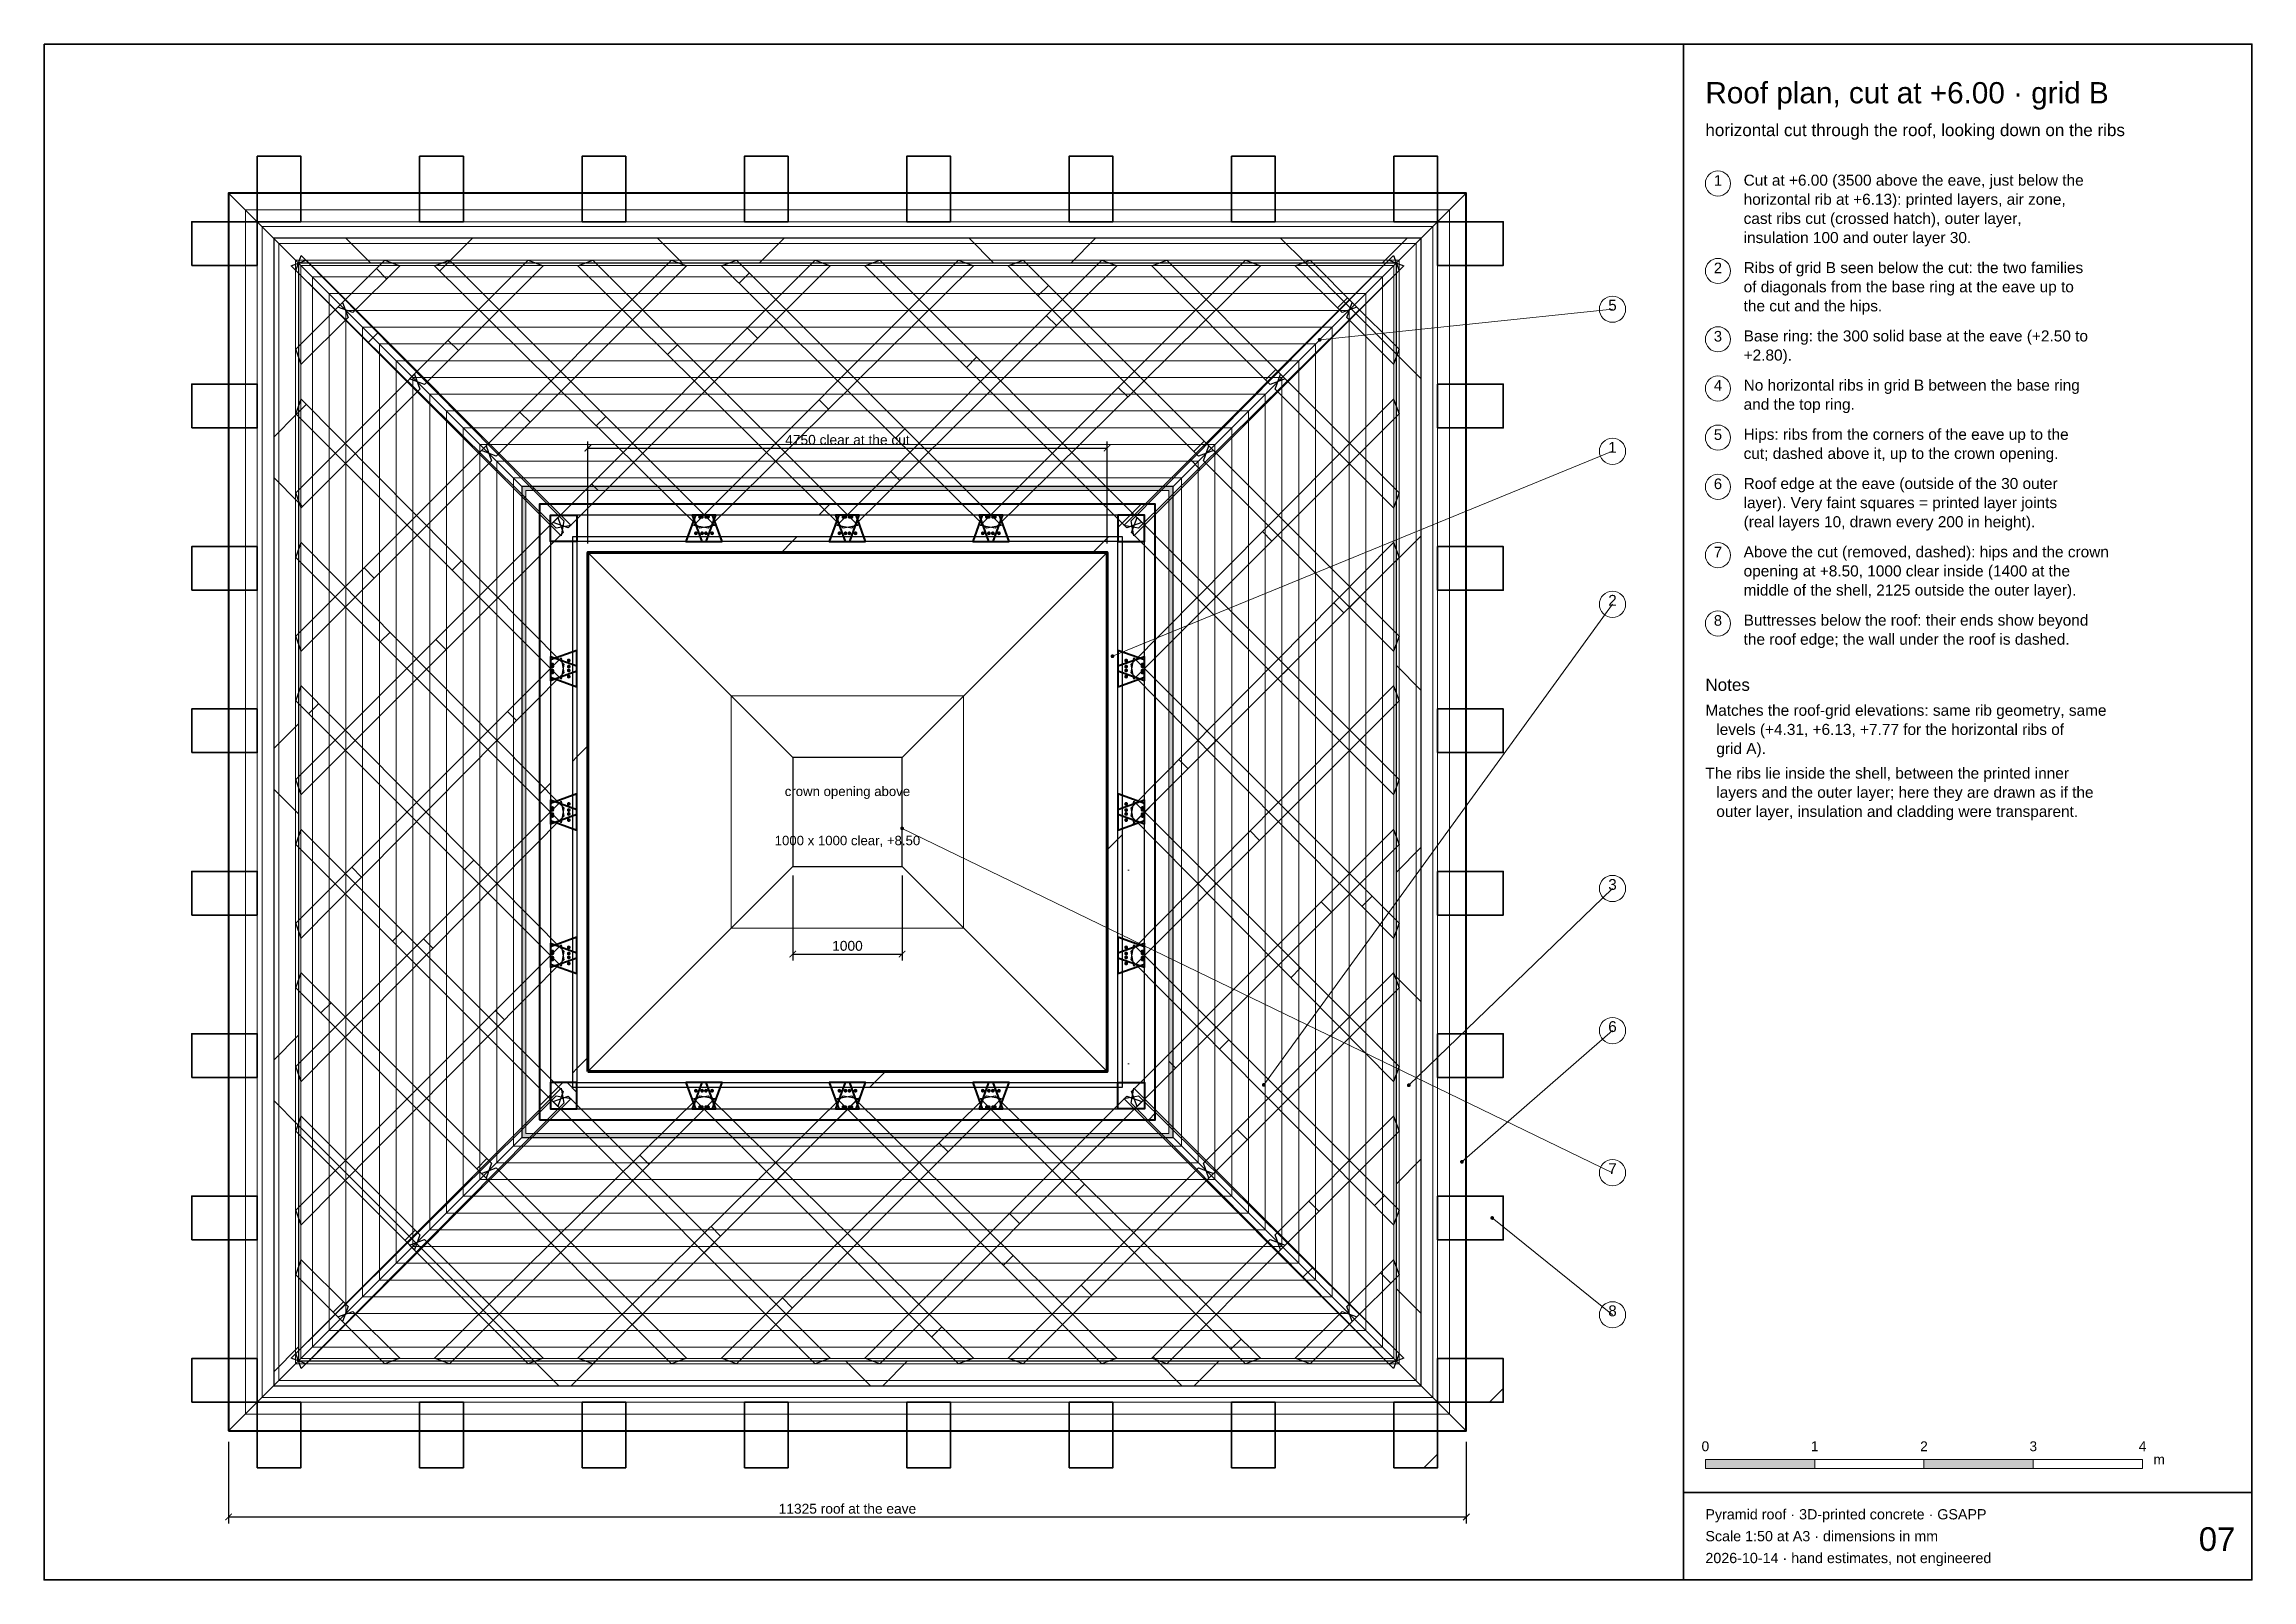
# Paper-space layout '07 roof-plan-cut-grid-B' of a CAD drawing. Header units: millimetres. Extents: x 8 to 412, y 8 to 289.
# The model-space entities are those that its viewports show. They can reach past a viewport. Long polylines and large blocks are cut down to what shows.
import ezdxf
from ezdxf.enums import TextEntityAlignment as Align

# ---------------------------------------------------------------- set-up
doc = ezdxf.new("R2010")
doc.units = ezdxf.units.MM
doc.linetypes.add('DASHED', pattern=[1.524, 1.27, -0.254])
for name, color, linetype, lineweight in [('ANNOTATION', 4, 'CONTINUOUS', 18), ('CLADDING', 7, 'Continuous', 9), ('DIMS', 3, 'CONTINUOUS', 18), ('HATCH-CAST', 7, 'CONTINUOUS', 9), ('HATCH-INSULATION', 7, 'Continuous', 9), ('HATCH-PRINTED', 7, 'CONTINUOUS', 9), ('HIDDEN-AXIS', 8, 'DASHED', 18), ('LINES', 7, 'CONTINUOUS', 25), ('OUTLINE-CUT', 7, 'CONTINUOUS', 50), ('OUTLINE-FINE', 7, 'CONTINUOUS', 25), ('TEXT', 7, 'CONTINUOUS', 18), ('TITLEBLOCK', 7, 'CONTINUOUS', 18)]:
    doc.layers.add(name, color=color, linetype=linetype, lineweight=lineweight)
doc.styles.get("Standard").update_dxf_attribs({"font": 'arial.ttf'})
doc.dimstyles.new('PYR-1-50', dxfattribs={"dimscale": 50, "dimtxt": 1.8, "dimasz": 1.2, "dimexe": 1.2, "dimexo": 0.8, "dimgap": 0.6, "dimtad": 1, "dimdec": 0, "dimtxsty": 'Standard', "dimblk": 'ARCHTICK', "dimcen": 2.5, "dimclrd": 3, "dimclre": 3, "dimclrt": 7, "dimazin": 3, "dimtfac": 1, "dimtmove": 0, "dimatfit": 3})
pattern_1 = [(45, (0, 0), (-1425.35, 1425.35), [])]
pattern_2 = [(45, (0, 0), (-1425.35, 1425.35), []), (135, (0, 0), (-1425.35, -1425.35), [])]
pattern_3 = [(0, (0, 0), (442.9134, 885.827), [0, -885.827])]

psp = doc.layouts.new('07 roof-plan-cut-grid-B')

# ---------------------------------------------------------------- texts
at = {"layer": 'TITLEBLOCK'}
for s, height, p in [('Roof plan, cut at +6.00 · grid B', 3.888, (312, 277)), ('horizontal cut through the roof, looking down on the ribs', 2.232, (312, 271.5)), ('Cut at +6.00 (3500 above the eave, just below the', 2.016, (319, 262.5)), ('horizontal rib at +6.13): printed layers, air zone,', 2.016, (319, 259)), ('cast ribs cut (crossed hatch), outer layer,', 2.016, (319, 255.5)), ('insulation 100 and outer layer 30.', 2.016, (319, 252)), ('Ribs of grid B seen below the cut: the two families', 2.016, (319, 246.5)), ('of diagonals from the base ring at the eave up to', 2.016, (319, 243)), ('the cut and the hips.', 2.016, (319, 239.5)), ('Base ring: the 300 solid base at the eave (+2.50 to', 2.016, (319, 234)), ('+2.80).', 2.016, (319, 230.5)), ('No horizontal ribs in grid B between the base ring', 2.016, (319, 225)), ('and the top ring.', 2.016, (319, 221.5)), ('Hips: ribs from the corners of the eave up to the', 2.016, (319, 216)), ('cut; dashed above it, up to the crown opening.', 2.016, (319, 212.5)), ('layer). Very faint squares = printed layer joints', 2.016, (319, 203.5)), ('Roof edge at the eave (outside of the 30 outer', 2.016, (319, 207)), ('(real layers 10, drawn every 200 in height).', 2.016, (319, 200)), ('Above the cut (removed, dashed): hips and the crown', 2.016, (319, 194.5)), ('opening at +8.50, 1000 clear inside (1400 at the', 2.016, (319, 191)), ('middle of the shell, 2125 outside the outer layer).', 2.016, (319, 187.5)), ('Buttresses below the roof: their ends show beyond', 2.016, (319, 182)), ('the roof edge; the wall under the roof is dashed.', 2.016, (319, 178.5)), ('Notes', 2.232, (312, 170)), ('Matches the roof-grid elevations: same rib geometry, same', 2.016, (312, 165.5)), ('levels (+4.31, +6.13, +7.77 for the horizontal ribs of', 2.016, (314, 162)), ('grid A).', 2.016, (314, 158.5)), ('The ribs lie inside the shell, between the printed inner', 2.016, (312, 154)), ('outer layer, insulation and cladding were transparent.', 2.016, (314, 147)), ('layers and the outer layer; here they are drawn as if the', 2.016, (314, 150.5)), ('m', 1.8, (394, 28.6)), ('Pyramid roof · 3D-printed concrete · GSAPP', 1.872, (312, 18.5)), ('Scale 1:50 at A3 · dimensions in mm', 1.872, (312, 14.5)), ('2026-10-14 · hand estimates, not engineered', 1.872, (312, 10.5))]:
    psp.add_text(s, height=height, dxfattribs=at).set_placement(p, align=Align.BOTTOM_LEFT)
for s, height, p in [('1', 1.94, (314.3, 262.5)), ('2', 1.94, (314.3, 246.5)), ('3', 1.94, (314.3, 234)), ('4', 1.94, (314.3, 225)), ('5', 1.94, (314.3, 216)), ('6', 1.94, (314.3, 207)), ('7', 1.94, (314.3, 194.5)), ('8', 1.94, (314.3, 182)), ('0', 1.8, (312, 31)), ('1', 1.8, (332, 31)), ('2', 1.8, (352, 31)), ('3', 1.8, (372, 31)), ('4', 1.8, (392, 31))]:
    psp.add_text(s, height=height, dxfattribs=at).set_placement(p, align=Align.BOTTOM_CENTER)
psp.add_text('07', height=4.32, dxfattribs=at).set_placement((409, 12), align=Align.BOTTOM_RIGHT)

msp = doc.modelspace()

# ---------------------------------------------------------------- texts
at = {"layer": 'ANNOTATION', "ltscale": 50}
for s, p in [('5', (116486.9, 11289.9)), ('1', (116486.9, 9989.9)), ('2', (116486.9, 8589.9)), ('3', (116486.9, 5989.9)), ('6', (116486.9, 4689.9)), ('7', (116486.9, 3389.9)), ('8', (116486.9, 2089.9))]:
    msp.add_text(s, height=99.4, dxfattribs=at).set_placement(p, align=Align.BOTTOM_CENTER)
at = {"layer": 'TEXT', "ltscale": 50}
for s, p in [('crown opening above', (109486.9, 6853.1)), ('1000 x 1000 clear, +8.50', (109486.9, 6403.1))]:
    msp.add_text(s, height=86.4, dxfattribs=at).set_placement(p, align=Align.BOTTOM_CENTER)

# ---------------------------------------------------------------- blocks, each defined once
blk = doc.blocks.new('_ARCHTICK')
at = {"color": 0, "linetype": 'BYBLOCK', "const_width": 0.15}
blk.add_lwpolyline([(-0.5, -0.5), (0.5, 0.5)], dxfattribs=at)

# ---------------------------------------------------------------- dimensions: what is measured, and where the dimension line sits
at = {"layer": 'DIMS'}
for base, p1, p2, text in [((107111.9, 10062.3), (107111.9, 9148.1), (111861.9, 9148.1), '<> clear at the cut'), ((103824.4, 283.1), (103824.4, 1010.6), (115149.4, 1010.6), '<> roof at the eave')]:
    msp.add_linear_dim(base=base, p1=p1, p2=p2, text=text, dimstyle='PYR-1-50', dxfattribs=at).render()
msp.add_linear_dim(base=(108986.9, 5433.1), p1=(108986.9, 6193.1), p2=(109986.9, 6193.1), dimstyle='PYR-1-50', dxfattribs=at).render()

# ---------------------------------------------------------------- hatches: boundary and pattern name
at = {"layer": 'ANNOTATION', "ltscale": 50}
h = msp.add_hatch(color=7, dxfattribs=at)
h.dxf.hatch_style = 1
edge = h.paths.add_edge_path()
edge.add_arc((113807.7, 11053.9), 17.5, 0, 360)
h = msp.add_hatch(color=7, dxfattribs=at)
h.dxf.hatch_style = 1
edge = h.paths.add_edge_path()
edge.add_arc((111911.9, 8158.1), 17.5, 0, 360)
h = msp.add_hatch(color=7, dxfattribs=at)
h.dxf.hatch_style = 1
edge = h.paths.add_edge_path()
edge.add_arc((109986.9, 6583.1), 17.5, 0, 360)
h = msp.add_hatch(color=7, dxfattribs=at)
h.dxf.hatch_style = 1
edge = h.paths.add_edge_path()
edge.add_arc((113296.1, 4236.4), 17.5, 0, 360)
h = msp.add_hatch(color=7, dxfattribs=at)
h.dxf.hatch_style = 1
edge = h.paths.add_edge_path()
edge.add_arc((114623.1, 4233.1), 17.5, 0, 360)
h = msp.add_hatch(color=7, dxfattribs=at)
h.dxf.hatch_style = 1
edge = h.paths.add_edge_path()
edge.add_arc((115109.4, 3533.1), 17.5, 0, 360)
h = msp.add_hatch(color=7, dxfattribs=at)
h.dxf.hatch_style = 1
edge = h.paths.add_edge_path()
edge.add_arc((115386.9, 3018.8), 17.5, 0, 360)
at = {"layer": 'CLADDING', "ltscale": 50}
h = msp.add_hatch(color=7, dxfattribs=at)
h.dxf.hatch_style = 1
h.paths.add_polyline_path([(112466.1, 9712.3), (112466.1, 3753.9), (106507.7, 3753.9), (106507.7, 9712.3)])
h.paths.add_polyline_path([(112428.6, 9674.8), (106545.2, 9674.8), (106545.2, 3791.4), (112428.6, 3791.4)])
at = {"layer": 'HATCH-CAST', "ltscale": 50}
h = msp.add_hatch(dxfattribs=at)
h.set_pattern_fill('ANSI37', scale=25.19685)
h.set_pattern_definition(pattern_2)
h.paths.add_polyline_path([(114736.9, 11983.1), (114736.9, 1483.1), (104236.9, 1483.1), (104236.9, 11983.1)])
h.paths.add_polyline_path([(104464.4, 7724.6), (104464.4, 7054.1), (104439.4, 7029.1), (104464.4, 6960.6), (104464.4, 6505.6), (104439.4, 6437.1), (104464.4, 6412.1), (104464.4, 5741.6), (104439.4, 5716.6), (104464.4, 5648.1), (104464.4, 5193.1), (104439.4, 5124.6), (104464.4, 5099.6), (104464.4, 4429.1), (104439.4, 4404.1), (104464.4, 4335.6), (104464.4, 3880.6), (104439.4, 3812.1), (104464.4, 3787.1), (104464.4, 3116.6), (104439.4, 3091.6), (104464.4, 3023.1), (104464.4, 2568.1), (104439.4, 2499.6), (104464.4, 2474.6), (104464.4, 1804.1), (104439.4, 1779.1), (104439.5, 1778.7), (104395.9, 1735.6), (104464.4, 1710.6), (104489.4, 1642.1), (104532.5, 1685.7), (104532.9, 1685.6), (104557.9, 1710.6), (105228.4, 1710.6), (105253.4, 1685.6), (105321.9, 1710.6), (105776.9, 1710.6), (105845.4, 1685.6), (105870.4, 1710.6), (106540.9, 1710.6), (106565.9, 1685.6), (106634.4, 1710.6), (107089.4, 1710.6), (107157.9, 1685.6), (107182.9, 1710.6), (107853.4, 1710.6), (107878.4, 1685.6), (107946.9, 1710.6), (108401.9, 1710.6), (108470.4, 1685.6), (108495.4, 1710.6), (109165.9, 1710.6), (109190.9, 1685.6), (109259.4, 1710.6), (109714.4, 1710.6), (109782.9, 1685.6), (109807.9, 1710.6), (110478.4, 1710.6), (110503.4, 1685.6), (110571.9, 1710.6), (111026.9, 1710.6), (111095.4, 1685.6), (111120.4, 1710.6), (111790.9, 1710.6), (111815.9, 1685.6), (111884.4, 1710.6), (112339.4, 1710.6), (112407.9, 1685.6), (112432.9, 1710.6), (113103.4, 1710.6), (113128.4, 1685.6), (113196.9, 1710.6), (113651.9, 1710.6), (113720.4, 1685.6), (113745.4, 1710.6), (114415.9, 1710.6), (114440.9, 1685.6), (114441.2, 1685.7), (114484.4, 1642.1), (114509.4, 1710.6), (114577.9, 1735.6), (114534.3, 1778.7), (114534.4, 1779.1), (114509.4, 1804.1), (114509.4, 2474.6), (114534.4, 2499.6), (114509.4, 2568.1), (114509.4, 3023.1), (114534.4, 3091.6), (114509.4, 3116.6), (114509.4, 3787.1), (114534.4, 3812.1), (114509.4, 3880.6), (114509.4, 4335.6), (114534.4, 4404.1), (114509.4, 4429.1), (114509.4, 5099.6), (114534.4, 5124.6), (114509.4, 5193.1), (114509.4, 5648.1), (114534.4, 5716.6), (114509.4, 5741.6), (114509.4, 6412.1), (114534.4, 6437.1), (114509.4, 6505.6), (114509.4, 6960.6), (114534.4, 7029.1), (114509.4, 7054.1), (114509.4, 7724.6), (114534.4, 7749.6), (114509.4, 7818.1), (114509.4, 8273.1), (114534.4, 8341.6), (114509.4, 8366.6), (114509.4, 9037.1), (114534.4, 9062.1), (114509.4, 9130.6), (114509.4, 9585.6), (114534.4, 9654.1), (114509.4, 9679.1), (114509.4, 10349.6), (114534.4, 10374.6), (114509.4, 10443.1), (114509.4, 10898.1), (114534.4, 10966.6), (114509.4, 10991.6), (114509.4, 11662.1), (114534.4, 11687.1), (114534.3, 11687.5), (114577.9, 11730.6), (114509.4, 11755.6), (114484.4, 11824.1), (114441.2, 11780.5), (114440.9, 11780.6), (114415.9, 11755.6), (113745.4, 11755.6), (113720.4, 11780.6), (113651.9, 11755.6), (113196.9, 11755.6), (113128.4, 11780.6), (113103.4, 11755.6), (112432.9, 11755.6), (112407.9, 11780.6), (112339.4, 11755.6), (111884.4, 11755.6), (111815.9, 11780.6), (111790.9, 11755.6), (111120.4, 11755.6), (111095.4, 11780.6), (111026.9, 11755.6), (110571.9, 11755.6), (110503.4, 11780.6), (110478.4, 11755.6), (109807.9, 11755.6), (109782.9, 11780.6), (109714.4, 11755.6), (109259.4, 11755.6), (109190.9, 11780.6), (109165.9, 11755.6), (108495.4, 11755.6), (108470.4, 11780.6), (108401.9, 11755.6), (107946.9, 11755.6), (107878.4, 11780.6), (107853.4, 11755.6), (107182.9, 11755.6), (107157.9, 11780.6), (107089.4, 11755.6), (106634.4, 11755.6), (106565.9, 11780.6), (106540.9, 11755.6), (105870.4, 11755.6), (105845.4, 11780.6), (105776.9, 11755.6), (105321.9, 11755.6), (105253.4, 11780.6), (105228.4, 11755.6), (104557.9, 11755.6), (104532.9, 11780.6), (104532.5, 11780.5), (104489.4, 11824.1), (104464.4, 11755.6), (104395.9, 11730.6), (104439.5, 11687.5), (104439.4, 11687.1), (104464.4, 11662.1), (104464.4, 10991.6), (104439.4, 10966.6), (104464.4, 10898.1), (104464.4, 10443.1), (104439.4, 10374.6), (104464.4, 10349.6), (104464.4, 9679.1), (104439.4, 9654.1), (104464.4, 9585.6), (104464.4, 9130.6), (104439.4, 9062.1), (104464.4, 9037.1), (104464.4, 8366.6), (104439.4, 8341.6), (104464.4, 8273.1), (104464.4, 7818.1), (104439.4, 7749.6)])
h = msp.add_hatch(dxfattribs=at)
h.set_pattern_fill('ANSI37', scale=25.19685)
h.set_pattern_definition(pattern_2)
h.paths.add_polyline_path([(104868.1, 11395.3), (104824.7, 11351.8), (104801.8, 11328.9), (104395.9, 11730.6), (104532.9, 11780.6), (104893.1, 11420.3)])
h = msp.add_hatch(dxfattribs=at)
h.set_pattern_fill('ANSI37', scale=25.19685)
h.set_pattern_definition(pattern_2)
h.paths.add_polyline_path([(104532.5, 11780.5), (104464.4, 11755.6), (104489.4, 11824.1)])
h = msp.add_hatch(dxfattribs=at)
h.set_pattern_fill('ANSI37', scale=25.19685)
h.set_pattern_definition(pattern_2)
h.paths.add_polyline_path([(105390.4, 11730.6), (104961.6, 11301.8), (104893.1, 11326.8), (104868.1, 11395.3), (105253.4, 11780.6)])
h = msp.add_hatch(dxfattribs=at)
h.set_pattern_fill('ANSI37', scale=25.19685)
h.set_pattern_definition(pattern_2)
h.paths.add_polyline_path([(105524.4, 10739.1), (106565.9, 11780.6), (106702.9, 11730.6), (105617.9, 10645.6), (105549.4, 10670.6)])
h = msp.add_hatch(dxfattribs=at)
h.set_pattern_fill('ANSI37', scale=25.19685)
h.set_pattern_definition(pattern_2)
h.paths.add_polyline_path([(105708.4, 11730.6), (105845.4, 11780.6), (106205.6, 11420.3), (106114.3, 11328.9)])
h = msp.add_hatch(dxfattribs=at)
h.set_pattern_fill('ANSI37', scale=25.19685)
h.set_pattern_definition(pattern_2)
h.paths.add_polyline_path([(106180.6, 10082.8), (106158.9, 10061.1), (107878.4, 11780.6), (108015.4, 11730.6), (106274.1, 9989.3), (106205.6, 10014.3)])
h = msp.add_hatch(dxfattribs=at)
h.set_pattern_fill('ANSI37', scale=25.19685)
h.set_pattern_definition(pattern_2)
h.paths.add_polyline_path([(107020.9, 11730.6), (107157.9, 11780.6), (107518.1, 11420.3), (107426.8, 11328.9)])
h = msp.add_hatch(dxfattribs=at)
h.set_pattern_fill('ANSI37', scale=25.19685)
h.set_pattern_definition(pattern_2)
h.paths.add_polyline_path([(109190.9, 11780.6), (109327.9, 11730.6), (107272, 9674.8), (107085.1, 9674.8)])
h = msp.add_hatch(dxfattribs=at)
h.set_pattern_fill('ANSI37', scale=25.19685)
h.set_pattern_definition(pattern_2)
h.paths.add_polyline_path([(108333.4, 11730.6), (108470.4, 11780.6), (108830.6, 11420.3), (108739.3, 11328.9)])
h = msp.add_hatch(dxfattribs=at)
h.set_pattern_fill('ANSI37', scale=25.19685)
h.set_pattern_definition(pattern_2)
h.paths.add_polyline_path([(109645.9, 11730.6), (109782.9, 11780.6), (111888.7, 9674.8), (111701.8, 9674.8)])
h = msp.add_hatch(dxfattribs=at)
h.set_pattern_fill('ANSI37', scale=25.19685)
h.set_pattern_definition(pattern_2)
h.paths.add_polyline_path([(110503.4, 11780.6), (110640.4, 11730.6), (110234.5, 11328.9), (110143.1, 11420.3)])
h = msp.add_hatch(dxfattribs=at)
h.set_pattern_fill('ANSI37', scale=25.19685)
h.set_pattern_definition(pattern_2)
h.paths.add_polyline_path([(110958.4, 11730.6), (111095.4, 11780.6), (112836.6, 10039.3), (112699.7, 9989.3)])
h = msp.add_hatch(dxfattribs=at)
h.set_pattern_fill('ANSI37', scale=25.19685)
h.set_pattern_definition(pattern_2)
h.paths.add_polyline_path([(111815.9, 11780.6), (111952.9, 11730.6), (111547, 11328.9), (111455.6, 11420.3)])
h = msp.add_hatch(dxfattribs=at)
h.set_pattern_fill('ANSI37', scale=25.19685)
h.set_pattern_definition(pattern_2)
h.paths.add_polyline_path([(112270.9, 11730.6), (112407.9, 11780.6), (113492.9, 10695.6), (113355.9, 10645.6)])
h = msp.add_hatch(dxfattribs=at)
h.set_pattern_fill('ANSI37', scale=25.19685)
h.set_pattern_definition(pattern_2)
h.paths.add_polyline_path([(113128.4, 11780.6), (113265.4, 11730.6), (112859.5, 11328.9), (112768.1, 11420.3)])
h = msp.add_hatch(dxfattribs=at)
h.set_pattern_fill('ANSI37', scale=25.19685)
h.set_pattern_definition(pattern_2)
h.paths.add_polyline_path([(113583.4, 11730.6), (113720.4, 11780.6), (114149.1, 11351.8), (114012.2, 11301.8)])
h = msp.add_hatch(dxfattribs=at)
h.set_pattern_fill('ANSI37', scale=25.19685)
h.set_pattern_definition(pattern_2)
h.paths.add_polyline_path([(114080.6, 11420.3), (114440.9, 11780.6), (114441.2, 11780.5), (114082.7, 11418.2)])
h = msp.add_hatch(dxfattribs=at)
h.set_pattern_fill('ANSI37', scale=25.19685)
h.set_pattern_definition(pattern_2)
h.paths.add_polyline_path([(114534.4, 11687.1), (114174.1, 11326.8), (114149.1, 11351.8), (114105.6, 11395.3), (114082.7, 11418.2), (114484.4, 11824.1)])
h = msp.add_hatch(dxfattribs=at)
h.set_pattern_fill('ANSI37', scale=25.19685)
h.set_pattern_definition(pattern_2)
h.paths.add_polyline_path([(114534.3, 11687.5), (114509.4, 11755.6), (114577.9, 11730.6)])
h = msp.add_hatch(dxfattribs=at)
h.set_pattern_fill('ANSI37', scale=25.19685)
h.set_pattern_definition(pattern_2)
h.paths.add_polyline_path([(104439.5, 11687.5), (104801.8, 11328.9), (104799.7, 11326.8), (104439.4, 11687.1)])
h = msp.add_hatch(dxfattribs=at)
h.set_pattern_fill('ANSI37', scale=25.19685)
h.set_pattern_definition(pattern_2)
h.paths.add_polyline_path([(104868.1, 11395.3), (104918.1, 11258.4), (104489.4, 10829.6), (104439.4, 10966.6)])
h = msp.add_hatch(dxfattribs=at)
h.set_pattern_fill('ANSI37', scale=25.19685)
h.set_pattern_definition(pattern_2)
h.paths.add_polyline_path([(104986.6, 11326.8), (105549.4, 10764.1), (105524.4, 10739.1), (105480.9, 10695.6), (105461.4, 10676.1), (104895.7, 11235.9), (104918.1, 11258.4), (104893.1, 11326.8), (104961.6, 11301.8)])
h = msp.add_hatch(dxfattribs=at)
h.set_pattern_fill('ANSI37', scale=25.19685)
h.set_pattern_definition(pattern_2)
h.paths.add_polyline_path([(106299.1, 11326.8), (106861.9, 10764.1), (106773.9, 10676.1), (106208.2, 11235.9)])
h = msp.add_hatch(dxfattribs=at)
h.set_pattern_fill('ANSI37', scale=25.19685)
h.set_pattern_definition(pattern_2)
h.paths.add_polyline_path([(107611.6, 11326.8), (108174.4, 10764.1), (108086.4, 10676.1), (107520.7, 11235.9)])
h = msp.add_hatch(dxfattribs=at)
h.set_pattern_fill('ANSI37', scale=25.19685)
h.set_pattern_definition(pattern_2)
h.paths.add_polyline_path([(108924.1, 11326.8), (110576.2, 9674.8), (110410.7, 9674.8), (108833.2, 11235.9)])
h = msp.add_hatch(dxfattribs=at)
h.set_pattern_fill('ANSI37', scale=25.19685)
h.set_pattern_definition(pattern_2)
h.paths.add_polyline_path([(110140.6, 11235.9), (109574.9, 10676.1), (109486.9, 10764.1), (110049.7, 11326.8)])
h = msp.add_hatch(dxfattribs=at)
h.set_pattern_fill('ANSI37', scale=25.19685)
h.set_pattern_definition(pattern_2)
h.paths.add_polyline_path([(111453.1, 11235.9), (110887.4, 10676.1), (110799.4, 10764.1), (111362.2, 11326.8)])
h = msp.add_hatch(dxfattribs=at)
h.set_pattern_fill('ANSI37', scale=25.19685)
h.set_pattern_definition(pattern_2)
h.paths.add_polyline_path([(112765.6, 11235.9), (112199.9, 10676.1), (112111.9, 10764.1), (112674.7, 11326.8)])
h = msp.add_hatch(dxfattribs=at)
h.set_pattern_fill('ANSI37', scale=25.19685)
h.set_pattern_definition(pattern_2)
h.paths.add_polyline_path([(113424.4, 10764.1), (113987.2, 11326.8), (113989.7, 11324.3), (113429.9, 10758.6)])
h = msp.add_hatch(dxfattribs=at)
h.set_pattern_fill('ANSI37', scale=25.19685)
h.set_pattern_definition(pattern_2)
h.paths.add_polyline_path([(114080.6, 11326.8), (114055.6, 11258.4), (114080.6, 11233.4), (113517.9, 10670.6), (113492.9, 10695.6), (113449.4, 10739.1), (113429.9, 10758.6), (113989.7, 11324.3), (114012.2, 11301.8)])
h = msp.add_hatch(dxfattribs=at)
h.set_pattern_fill('ANSI37', scale=25.19685)
h.set_pattern_definition(pattern_2)
h.paths.add_polyline_path([(114534.4, 10966.6), (114484.4, 10829.6), (114055.6, 11258.4), (114080.6, 11326.8), (114149.1, 11351.8)])
h = msp.add_hatch(dxfattribs=at)
h.set_pattern_fill('ANSI37', scale=25.19685)
h.set_pattern_definition(pattern_2)
h.paths.add_polyline_path([(104895.7, 11235.9), (105461.4, 10676.1), (105455.9, 10670.6), (104893.1, 11233.4)])
h = msp.add_hatch(dxfattribs=at)
h.set_pattern_fill('ANSI37', scale=25.19685)
h.set_pattern_definition(pattern_2)
h.paths.add_polyline_path([(105524.4, 10739.1), (105574.4, 10602.1), (104489.4, 9517.1), (104439.4, 9654.1)])
h = msp.add_hatch(dxfattribs=at)
h.set_pattern_fill('ANSI37', scale=25.19685)
h.set_pattern_definition(pattern_2)
h.paths.add_polyline_path([(104891, 10105.7), (104799.7, 10014.3), (104439.4, 10374.6), (104489.4, 10511.6)])
h = msp.add_hatch(dxfattribs=at)
h.set_pattern_fill('ANSI37', scale=25.19685)
h.set_pattern_definition(pattern_2)
h.paths.add_polyline_path([(105555.4, 10583.1), (105574.4, 10602.1), (105549.4, 10670.6), (105617.9, 10645.6), (105642.9, 10670.6), (106205.6, 10107.8), (106180.6, 10082.8), (106137.2, 10039.3), (106121.1, 10023.2)])
h = msp.add_hatch(dxfattribs=at)
h.set_pattern_fill('ANSI37', scale=25.19685)
h.set_pattern_definition(pattern_2)
h.paths.add_polyline_path([(105555.4, 10583.1), (106121.1, 10023.2), (106112.2, 10014.3), (105549.4, 10577.1)])
h = msp.add_hatch(dxfattribs=at)
h.set_pattern_fill('ANSI37', scale=25.19685)
h.set_pattern_definition(pattern_2)
h.paths.add_polyline_path([(106955.4, 10670.6), (107518.1, 10107.8), (107433.6, 10023.2), (106867.9, 10583.1)])
h = msp.add_hatch(dxfattribs=at)
h.set_pattern_fill('ANSI37', scale=25.19685)
h.set_pattern_definition(pattern_2)
h.paths.add_polyline_path([(108267.9, 10670.6), (108830.6, 10107.8), (108746.1, 10023.2), (108180.4, 10583.1)])
h = msp.add_hatch(dxfattribs=at)
h.set_pattern_fill('ANSI37', scale=25.19685)
h.set_pattern_definition(pattern_2)
h.paths.add_polyline_path([(109486.9, 10589), (108563.1, 9674.8), (108397.6, 9674.8), (109398.9, 10676.1)])
h = msp.add_hatch(dxfattribs=at)
h.set_pattern_fill('ANSI37', scale=25.19685)
h.set_pattern_definition(pattern_2)
h.paths.add_polyline_path([(110793.4, 10583.1), (110227.7, 10023.2), (110143.1, 10107.8), (110705.9, 10670.6)])
h = msp.add_hatch(dxfattribs=at)
h.set_pattern_fill('ANSI37', scale=25.19685)
h.set_pattern_definition(pattern_2)
h.paths.add_polyline_path([(112105.9, 10583.1), (111540.2, 10023.2), (111455.6, 10107.8), (112018.4, 10670.6)])
h = msp.add_hatch(dxfattribs=at)
h.set_pattern_fill('ANSI37', scale=25.19685)
h.set_pattern_definition(pattern_2)
h.paths.add_polyline_path([(112768.1, 10107.8), (113330.9, 10670.6), (113336.9, 10664.6), (112777, 10098.9)])
h = msp.add_hatch(dxfattribs=at)
h.set_pattern_fill('ANSI37', scale=25.19685)
h.set_pattern_definition(pattern_2)
h.paths.add_polyline_path([(113355.9, 10645.6), (113424.4, 10670.6), (113399.4, 10602.1), (113424.4, 10577.1), (112861.6, 10014.3), (112836.6, 10039.3), (112793.1, 10082.8), (112777, 10098.9), (113336.9, 10664.6)])
h = msp.add_hatch(dxfattribs=at)
h.set_pattern_fill('ANSI37', scale=25.19685)
h.set_pattern_definition(pattern_2)
h.paths.add_polyline_path([(113424.4, 10670.6), (113492.9, 10695.6), (114534.4, 9654.1), (114484.4, 9517.1), (113399.4, 10602.1)])
h = msp.add_hatch(dxfattribs=at)
h.set_pattern_fill('ANSI37', scale=25.19685)
h.set_pattern_definition(pattern_2)
h.paths.add_polyline_path([(114082.7, 10105.7), (114484.4, 10511.6), (114534.4, 10374.6), (114174.1, 10014.3)])
h = msp.add_hatch(dxfattribs=at)
h.set_pattern_fill('ANSI37', scale=25.19685)
h.set_pattern_definition(pattern_2)
h.paths.add_polyline_path([(106180.6, 10082.8), (106230.6, 9945.9), (104489.4, 8204.6), (104439.4, 8341.6)])
h = msp.add_hatch(dxfattribs=at)
h.set_pattern_fill('ANSI37', scale=25.19685)
h.set_pattern_definition(pattern_2)
h.paths.add_polyline_path([(105455.9, 9358.1), (104893.1, 9920.9), (104984, 10011.8), (105543.9, 9446.1)])
h = msp.add_hatch(dxfattribs=at)
h.set_pattern_fill('ANSI37', scale=25.19685)
h.set_pattern_definition(pattern_2)
h.paths.add_polyline_path([(106205.6, 10014.3), (106274.1, 9989.3), (106299.1, 10014.3), (106638.7, 9674.8), (106545.2, 9674.8), (106545.2, 9603.4), (106215, 9930.2), (106230.6, 9945.9)])
h = msp.add_hatch(dxfattribs=at)
h.set_pattern_fill('ANSI37', scale=25.19685)
h.set_pattern_definition(pattern_2)
h.paths.add_polyline_path([(106215, 9930.2), (106545.2, 9603.4), (106545.2, 9581.3), (106205.6, 9920.9)])
h = msp.add_hatch(dxfattribs=at)
h.set_pattern_fill('ANSI37', scale=25.19685)
h.set_pattern_definition(pattern_2)
h.paths.add_polyline_path([(107611.6, 10014.3), (107951.2, 9674.8), (107785.7, 9674.8), (107527.5, 9930.2)])
h = msp.add_hatch(dxfattribs=at)
h.set_pattern_fill('ANSI37', scale=25.19685)
h.set_pattern_definition(pattern_2)
h.paths.add_polyline_path([(108915.2, 10023.2), (109263.7, 9674.8), (109098.2, 9674.8), (108830.6, 9939.5)])
h = msp.add_hatch(dxfattribs=at)
h.set_pattern_fill('ANSI37', scale=25.19685)
h.set_pattern_definition(pattern_2)
h.paths.add_polyline_path([(110143.1, 9939.5), (109875.6, 9674.8), (109710.1, 9674.8), (110058.6, 10023.2)])
h = msp.add_hatch(dxfattribs=at)
h.set_pattern_fill('ANSI37', scale=25.19685)
h.set_pattern_definition(pattern_2)
h.paths.add_polyline_path([(111446.3, 9930.2), (111188.1, 9674.8), (111022.6, 9674.8), (111362.2, 10014.3)])
h = msp.add_hatch(dxfattribs=at)
h.set_pattern_fill('ANSI37', scale=25.19685)
h.set_pattern_definition(pattern_2)
h.paths.add_polyline_path([(112674.7, 10014.3), (112684, 10005), (112357.2, 9674.8), (112335.1, 9674.8)])
h = msp.add_hatch(dxfattribs=at)
h.set_pattern_fill('ANSI37', scale=25.19685)
h.set_pattern_definition(pattern_2)
h.paths.add_polyline_path([(112768.1, 9920.9), (112428.6, 9581.3), (112428.6, 9674.8), (112357.2, 9674.8), (112684, 10005), (112699.7, 9989.3), (112768.1, 10014.3), (112743.1, 9945.9)])
h = msp.add_hatch(dxfattribs=at)
h.set_pattern_fill('ANSI37', scale=25.19685)
h.set_pattern_definition(pattern_2)
h.paths.add_polyline_path([(114484.4, 8204.6), (112743.1, 9945.9), (112768.1, 10014.3), (112836.6, 10039.3), (114534.4, 8341.6)])
h = msp.add_hatch(dxfattribs=at)
h.set_pattern_fill('ANSI37', scale=25.19685)
h.set_pattern_definition(pattern_2)
h.paths.add_polyline_path([(113989.7, 10011.8), (114080.6, 9920.9), (113517.9, 9358.1), (113429.9, 9446.1)])
h = msp.add_hatch(dxfattribs=at)
h.set_pattern_fill('ANSI37', scale=25.19685)
h.set_pattern_definition(pattern_2)
h.paths.add_polyline_path([(106112.2, 8701.8), (105549.4, 9264.6), (105636.9, 9352.1), (106196.8, 8786.4)])
h = msp.add_hatch(dxfattribs=at)
h.set_pattern_fill('ANSI37', scale=25.19685)
h.set_pattern_definition(pattern_2)
h.paths.add_polyline_path([(106770.2, 9449.8), (107011.9, 9449.8), (107011.9, 9208.1), (106770.2, 9208.1)])
h = msp.add_hatch(dxfattribs=at)
h.set_pattern_fill('ANSI37', scale=25.19685)
h.set_pattern_definition(pattern_2)
h.paths.add_polyline_path([(108282.5, 9449.8), (108194.9, 9208.1), (108007.9, 9208.1), (108095.6, 9449.8)])
h = msp.add_hatch(dxfattribs=at)
h.set_pattern_fill('ANSI37', scale=25.19685)
h.set_pattern_definition(pattern_2)
h.paths.add_polyline_path([(108066.3, 9449.8), (108095.6, 9449.8), (108080.9, 9409.4)])
h = msp.add_hatch(dxfattribs=at)
h.set_pattern_fill('ANSI37', scale=25.19685)
h.set_pattern_definition(pattern_2)
h.paths.add_polyline_path([(108267.9, 9409.4), (108340.8, 9208.1), (108194.9, 9208.1)])
h = msp.add_hatch(dxfattribs=at)
h.set_pattern_fill('ANSI37', scale=25.19685)
h.set_pattern_definition(pattern_2)
h.paths.add_polyline_path([(109320.4, 9208.1), (109393.4, 9409.4), (109466.4, 9208.1)])
h = msp.add_hatch(dxfattribs=at)
h.set_pattern_fill('ANSI37', scale=25.19685)
h.set_pattern_definition(pattern_2)
h.paths.add_polyline_path([(109653.3, 9208.1), (109466.4, 9208.1), (109378.8, 9449.8), (109565.7, 9449.8)])
h = msp.add_hatch(dxfattribs=at)
h.set_pattern_fill('ANSI37', scale=25.19685)
h.set_pattern_definition(pattern_2)
h.paths.add_polyline_path([(109595, 9449.8), (109580.4, 9409.4), (109565.7, 9449.8)])
h = msp.add_hatch(dxfattribs=at)
h.set_pattern_fill('ANSI37', scale=25.19685)
h.set_pattern_definition(pattern_2)
h.paths.add_polyline_path([(110705.9, 9409.4), (110778.9, 9208.1), (110632.9, 9208.1)])
h = msp.add_hatch(dxfattribs=at)
h.set_pattern_fill('ANSI37', scale=25.19685)
h.set_pattern_definition(pattern_2)
h.paths.add_polyline_path([(110691.3, 9449.8), (110878.2, 9449.8), (110965.8, 9208.1), (110778.9, 9208.1)])
h = msp.add_hatch(dxfattribs=at)
h.set_pattern_fill('ANSI37', scale=25.19685)
h.set_pattern_definition(pattern_2)
h.paths.add_polyline_path([(110892.9, 9409.4), (110878.2, 9449.8), (110907.5, 9449.8)])
h = msp.add_hatch(dxfattribs=at)
h.set_pattern_fill('ANSI37', scale=25.19685)
h.set_pattern_definition(pattern_2)
h.paths.add_polyline_path([(111961.9, 9208.1), (112203.6, 9208.1), (112203.6, 9449.8), (111961.9, 9449.8)])
h = msp.add_hatch(dxfattribs=at)
h.set_pattern_fill('ANSI37', scale=25.19685)
h.set_pattern_definition(pattern_2)
h.paths.add_polyline_path([(113336.9, 9352.1), (113424.4, 9264.6), (112861.6, 8701.8), (112777, 8786.4)])
h = msp.add_hatch(dxfattribs=at)
h.set_pattern_fill('ANSI37', scale=25.19685)
h.set_pattern_definition(pattern_2)
h.paths.add_polyline_path([(104891, 8793.2), (104799.7, 8701.8), (104439.4, 9062.1), (104489.4, 9199.1)])
h = msp.add_hatch(dxfattribs=at)
h.set_pattern_fill('ANSI37', scale=25.19685)
h.set_pattern_definition(pattern_2)
h.paths.add_polyline_path([(106545.2, 9134.9), (106545.2, 8948), (104489.4, 6892.1), (104439.4, 7029.1)])
h = msp.add_hatch(dxfattribs=at)
h.set_pattern_fill('ANSI37', scale=25.19685)
h.set_pattern_definition(pattern_2)
h.paths.add_polyline_path([(112428.6, 9134.9), (114534.4, 7029.1), (114484.4, 6892.1), (112428.6, 8948)])
h = msp.add_hatch(dxfattribs=at)
h.set_pattern_fill('ANSI37', scale=25.19685)
h.set_pattern_definition(pattern_2)
h.paths.add_polyline_path([(114082.7, 8793.2), (114484.4, 9199.1), (114534.4, 9062.1), (114174.1, 8701.8)])
h = msp.add_hatch(dxfattribs=at)
h.set_pattern_fill('ANSI37', scale=25.19685)
h.set_pattern_definition(pattern_2)
h.paths.add_polyline_path([(105455.9, 8045.6), (104893.1, 8608.4), (104984, 8699.3), (105543.9, 8133.6)])
h = msp.add_hatch(dxfattribs=at)
h.set_pattern_fill('ANSI37', scale=25.19685)
h.set_pattern_definition(pattern_2)
h.paths.add_polyline_path([(106205.6, 8608.4), (106289.7, 8692.5), (106545.2, 8434.3), (106545.2, 8268.8)])
h = msp.add_hatch(dxfattribs=at)
h.set_pattern_fill('ANSI37', scale=25.19685)
h.set_pattern_definition(pattern_2)
h.paths.add_polyline_path([(112684, 8692.5), (112768.1, 8608.4), (112428.6, 8268.8), (112428.6, 8434.3)])
h = msp.add_hatch(dxfattribs=at)
h.set_pattern_fill('ANSI37', scale=25.19685)
h.set_pattern_definition(pattern_2)
h.paths.add_polyline_path([(113989.7, 8699.3), (114080.6, 8608.4), (113517.9, 8045.6), (113429.9, 8133.6)])
h = msp.add_hatch(dxfattribs=at)
h.set_pattern_fill('ANSI37', scale=25.19685)
h.set_pattern_definition(pattern_2)
h.paths.add_polyline_path([(107011.9, 8212), (107011.9, 8025.1), (106770.2, 7937.5), (106770.2, 8124.4)])
h = msp.add_hatch(dxfattribs=at)
h.set_pattern_fill('ANSI37', scale=25.19685)
h.set_pattern_definition(pattern_2)
h.paths.add_polyline_path([(106810.6, 8139.1), (106770.2, 8124.4), (106770.2, 8153.7)])
h = msp.add_hatch(dxfattribs=at)
h.set_pattern_fill('ANSI37', scale=25.19685)
h.set_pattern_definition(pattern_2)
h.paths.add_polyline_path([(111961.9, 8212), (112203.6, 8124.4), (112203.6, 7937.5), (111961.9, 8025.1)])
h = msp.add_hatch(dxfattribs=at)
h.set_pattern_fill('ANSI37', scale=25.19685)
h.set_pattern_definition(pattern_2)
h.paths.add_polyline_path([(112203.6, 8153.7), (112203.6, 8124.4), (112163.2, 8139.1)])
h = msp.add_hatch(dxfattribs=at)
h.set_pattern_fill('ANSI37', scale=25.19685)
h.set_pattern_definition(pattern_2)
h.paths.add_polyline_path([(104891, 7480.7), (104799.7, 7389.3), (104439.4, 7749.6), (104489.4, 7886.6)])
h = msp.add_hatch(dxfattribs=at)
h.set_pattern_fill('ANSI37', scale=25.19685)
h.set_pattern_definition(pattern_2)
h.paths.add_polyline_path([(106112.2, 7389.3), (105549.4, 7952.1), (105636.9, 8039.6), (106196.8, 7473.9)])
h = msp.add_hatch(dxfattribs=at)
h.set_pattern_fill('ANSI37', scale=25.19685)
h.set_pattern_definition(pattern_2)
h.paths.add_polyline_path([(106810.6, 7952.1), (107011.9, 8025.1), (107011.9, 7879.1)])
h = msp.add_hatch(dxfattribs=at)
h.set_pattern_fill('ANSI37', scale=25.19685)
h.set_pattern_definition(pattern_2)
h.paths.add_polyline_path([(112163.2, 7952.1), (111961.9, 7879.1), (111961.9, 8025.1)])
h = msp.add_hatch(dxfattribs=at)
h.set_pattern_fill('ANSI37', scale=25.19685)
h.set_pattern_definition(pattern_2)
h.paths.add_polyline_path([(113336.9, 8039.6), (113424.4, 7952.1), (112861.6, 7389.3), (112777, 7473.9)])
h = msp.add_hatch(dxfattribs=at)
h.set_pattern_fill('ANSI37', scale=25.19685)
h.set_pattern_definition(pattern_2)
h.paths.add_polyline_path([(114082.7, 7480.7), (114484.4, 7886.6), (114534.4, 7749.6), (114174.1, 7389.3)])
h = msp.add_hatch(dxfattribs=at)
h.set_pattern_fill('ANSI37', scale=25.19685)
h.set_pattern_definition(pattern_2)
h.paths.add_polyline_path([(104984, 6079.4), (104893.1, 6170.3), (106545.2, 7822.4), (106545.2, 7656.9)])
h = msp.add_hatch(dxfattribs=at)
h.set_pattern_fill('ANSI37', scale=25.19685)
h.set_pattern_definition(pattern_2)
h.paths.add_polyline_path([(113429.9, 6821.1), (113342.8, 6733.1), (112428.6, 7656.9), (112428.6, 7822.4)])
h = msp.add_hatch(dxfattribs=at)
h.set_pattern_fill('ANSI37', scale=25.19685)
h.set_pattern_definition(pattern_2)
h.paths.add_polyline_path([(105455.9, 6733.1), (104893.1, 7295.9), (104984, 7386.8), (105543.9, 6821.1)])
h = msp.add_hatch(dxfattribs=at)
h.set_pattern_fill('ANSI37', scale=25.19685)
h.set_pattern_definition(pattern_2)
h.paths.add_polyline_path([(106196.8, 7304.8), (106280.5, 7389.3), (106545.2, 7121.8), (106545.2, 6956.3)])
h = msp.add_hatch(dxfattribs=at)
h.set_pattern_fill('ANSI37', scale=25.19685)
h.set_pattern_definition(pattern_2)
h.paths.add_polyline_path([(112693.3, 7389.3), (112777, 7304.8), (112428.6, 6956.3), (112428.6, 7121.8)])
h = msp.add_hatch(dxfattribs=at)
h.set_pattern_fill('ANSI37', scale=25.19685)
h.set_pattern_definition(pattern_2)
h.paths.add_polyline_path([(113989.7, 7386.8), (114080.6, 7295.9), (112428.6, 5643.8), (112428.6, 5809.3)])
h = msp.add_hatch(dxfattribs=at)
h.set_pattern_fill('ANSI37', scale=25.19685)
h.set_pattern_definition(pattern_2)
h.paths.add_polyline_path([(106770.2, 6625), (106770.2, 6811.9), (107011.9, 6899.5), (107011.9, 6712.6)])
h = msp.add_hatch(dxfattribs=at)
h.set_pattern_fill('ANSI37', scale=25.19685)
h.set_pattern_definition(pattern_2)
h.paths.add_polyline_path([(111961.9, 6899.5), (112163.2, 6826.6), (111961.9, 6753.6)])
h = msp.add_hatch(dxfattribs=at)
h.set_pattern_fill('ANSI37', scale=25.19685)
h.set_pattern_definition(pattern_2)
h.paths.add_polyline_path([(105543.9, 6645.1), (105631, 6733.1), (106545.2, 5809.3), (106545.2, 5643.8)])
h = msp.add_hatch(dxfattribs=at)
h.set_pattern_fill('ANSI37', scale=25.19685)
h.set_pattern_definition(pattern_2)
h.paths.add_polyline_path([(106770.2, 6841.2), (106810.6, 6826.6), (106770.2, 6811.9)])
h = msp.add_hatch(dxfattribs=at)
h.set_pattern_fill('ANSI37', scale=25.19685)
h.set_pattern_definition(pattern_2)
h.paths.add_polyline_path([(107011.9, 6566.6), (106810.6, 6639.6), (107011.9, 6712.6)])
h = msp.add_hatch(dxfattribs=at)
h.set_pattern_fill('ANSI37', scale=25.19685)
h.set_pattern_definition(pattern_2)
h.paths.add_polyline_path([(112203.6, 6841.2), (112203.6, 6654.3), (111961.9, 6566.6), (111961.9, 6753.6)])
h = msp.add_hatch(dxfattribs=at)
h.set_pattern_fill('ANSI37', scale=25.19685)
h.set_pattern_definition(pattern_2)
h.paths.add_polyline_path([(114080.6, 6170.3), (113989.7, 6079.4), (113429.9, 6645.1), (113517.9, 6733.1)])
h = msp.add_hatch(dxfattribs=at)
h.set_pattern_fill('ANSI37', scale=25.19685)
h.set_pattern_definition(pattern_2)
h.paths.add_polyline_path([(104439.4, 6437.1), (104489.4, 6574.1), (106545.2, 4518.2), (106545.2, 4331.3)])
h = msp.add_hatch(dxfattribs=at)
h.set_pattern_fill('ANSI37', scale=25.19685)
h.set_pattern_definition(pattern_2)
h.paths.add_polyline_path([(106280.5, 6076.8), (106196.8, 6161.4), (106545.2, 6509.9), (106545.2, 6344.4)])
h = msp.add_hatch(dxfattribs=at)
h.set_pattern_fill('ANSI37', scale=25.19685)
h.set_pattern_definition(pattern_2)
h.paths.add_polyline_path([(112203.6, 6625), (112163.2, 6639.6), (112203.6, 6654.3)])
h = msp.add_hatch(dxfattribs=at)
h.set_pattern_fill('ANSI37', scale=25.19685)
h.set_pattern_definition(pattern_2)
h.paths.add_polyline_path([(114484.4, 6574.1), (114534.4, 6437.1), (112428.6, 4331.3), (112428.6, 4518.2)])
h = msp.add_hatch(dxfattribs=at)
h.set_pattern_fill('ANSI37', scale=25.19685)
h.set_pattern_definition(pattern_2)
h.paths.add_polyline_path([(112777, 6161.4), (112693.3, 6076.8), (112428.6, 6344.4), (112428.6, 6509.9)])
h = msp.add_hatch(dxfattribs=at)
h.set_pattern_fill('ANSI37', scale=25.19685)
h.set_pattern_definition(pattern_2)
h.paths.add_polyline_path([(104799.7, 6076.8), (104891, 5985.5), (104489.4, 5579.6), (104439.4, 5716.6)])
h = msp.add_hatch(dxfattribs=at)
h.set_pattern_fill('ANSI37', scale=25.19685)
h.set_pattern_definition(pattern_2)
h.paths.add_polyline_path([(106196.8, 5992.3), (105636.9, 5426.6), (105549.4, 5514.1), (106112.2, 6076.8)])
h = msp.add_hatch(dxfattribs=at)
h.set_pattern_fill('ANSI37', scale=25.19685)
h.set_pattern_definition(pattern_2)
h.paths.add_polyline_path([(113424.4, 5514.1), (113336.9, 5426.6), (112777, 5992.3), (112861.6, 6076.8)])
h = msp.add_hatch(dxfattribs=at)
h.set_pattern_fill('ANSI37', scale=25.19685)
h.set_pattern_definition(pattern_2)
h.paths.add_polyline_path([(114174.1, 6076.8), (114534.4, 5716.6), (114484.4, 5579.6), (114082.7, 5985.5)])
h = msp.add_hatch(dxfattribs=at)
h.set_pattern_fill('ANSI37', scale=25.19685)
h.set_pattern_definition(pattern_2)
h.paths.add_polyline_path([(107011.9, 5254.1), (106770.2, 5341.8), (106770.2, 5528.7), (107011.9, 5441.1)])
h = msp.add_hatch(dxfattribs=at)
h.set_pattern_fill('ANSI37', scale=25.19685)
h.set_pattern_definition(pattern_2)
h.paths.add_polyline_path([(106810.6, 5514.1), (107011.9, 5587), (107011.9, 5441.1)])
h = msp.add_hatch(dxfattribs=at)
h.set_pattern_fill('ANSI37', scale=25.19685)
h.set_pattern_definition(pattern_2)
h.paths.add_polyline_path([(112163.2, 5514.1), (111961.9, 5441.1), (111961.9, 5587)])
h = msp.add_hatch(dxfattribs=at)
h.set_pattern_fill('ANSI37', scale=25.19685)
h.set_pattern_definition(pattern_2)
h.paths.add_polyline_path([(111961.9, 5254.1), (111961.9, 5441.1), (112203.6, 5528.7), (112203.6, 5341.8)])
h = msp.add_hatch(dxfattribs=at)
h.set_pattern_fill('ANSI37', scale=25.19685)
h.set_pattern_definition(pattern_2)
h.paths.add_polyline_path([(104439.4, 5124.6), (104489.4, 5261.6), (106230.6, 3520.3), (106205.6, 3451.8), (106137.2, 3426.8), (106158.9, 3405.1)])
h = msp.add_hatch(dxfattribs=at)
h.set_pattern_fill('ANSI37', scale=25.19685)
h.set_pattern_definition(pattern_2)
h.paths.add_polyline_path([(105543.9, 5332.6), (104984, 4766.9), (104893.1, 4857.8), (105455.9, 5420.6)])
h = msp.add_hatch(dxfattribs=at)
h.set_pattern_fill('ANSI37', scale=25.19685)
h.set_pattern_definition(pattern_2)
h.paths.add_polyline_path([(106770.2, 5312.5), (106770.2, 5341.8), (106810.6, 5327.1)])
h = msp.add_hatch(dxfattribs=at)
h.set_pattern_fill('ANSI37', scale=25.19685)
h.set_pattern_definition(pattern_2)
h.paths.add_polyline_path([(112163.2, 5327.1), (112203.6, 5341.8), (112203.6, 5312.5)])
h = msp.add_hatch(dxfattribs=at)
h.set_pattern_fill('ANSI37', scale=25.19685)
h.set_pattern_definition(pattern_2)
h.paths.add_polyline_path([(112743.1, 3520.3), (114484.4, 5261.6), (114534.4, 5124.6), (112793.1, 3383.4)])
h = msp.add_hatch(dxfattribs=at)
h.set_pattern_fill('ANSI37', scale=25.19685)
h.set_pattern_definition(pattern_2)
h.paths.add_polyline_path([(114080.6, 4857.8), (113989.7, 4766.9), (113429.9, 5332.6), (113517.9, 5420.6)])
h = msp.add_hatch(dxfattribs=at)
h.set_pattern_fill('ANSI37', scale=25.19685)
h.set_pattern_definition(pattern_2)
h.paths.add_polyline_path([(106289.7, 4773.7), (106205.6, 4857.8), (106545.2, 5197.4), (106545.2, 5031.9)])
h = msp.add_hatch(dxfattribs=at)
h.set_pattern_fill('ANSI37', scale=25.19685)
h.set_pattern_definition(pattern_2)
h.paths.add_polyline_path([(112768.1, 4857.8), (112684, 4773.7), (112428.6, 5031.9), (112428.6, 5197.4)])
h = msp.add_hatch(dxfattribs=at)
h.set_pattern_fill('ANSI37', scale=25.19685)
h.set_pattern_definition(pattern_2)
h.paths.add_polyline_path([(104799.7, 4764.3), (104891, 4673), (104489.4, 4267.1), (104439.4, 4404.1)])
h = msp.add_hatch(dxfattribs=at)
h.set_pattern_fill('ANSI37', scale=25.19685)
h.set_pattern_definition(pattern_2)
h.paths.add_polyline_path([(106196.8, 4679.8), (105636.9, 4114.1), (105549.4, 4201.6), (106112.2, 4764.3)])
h = msp.add_hatch(dxfattribs=at)
h.set_pattern_fill('ANSI37', scale=25.19685)
h.set_pattern_definition(pattern_2)
h.paths.add_polyline_path([(113424.4, 4201.6), (113336.9, 4114.1), (112777, 4679.8), (112861.6, 4764.3)])
h = msp.add_hatch(dxfattribs=at)
h.set_pattern_fill('ANSI37', scale=25.19685)
h.set_pattern_definition(pattern_2)
h.paths.add_polyline_path([(114174.1, 4764.3), (114534.4, 4404.1), (114484.4, 4267.1), (114082.7, 4673)])
h = msp.add_hatch(dxfattribs=at)
h.set_pattern_fill('ANSI37', scale=25.19685)
h.set_pattern_definition(pattern_2)
h.paths.add_polyline_path([(106770.2, 4258.1), (107011.9, 4258.1), (107011.9, 4016.4), (106770.2, 4016.4)])
h = msp.add_hatch(dxfattribs=at)
h.set_pattern_fill('ANSI37', scale=25.19685)
h.set_pattern_definition(pattern_2)
h.paths.add_polyline_path([(108282.5, 4016.4), (108095.6, 4016.4), (108007.9, 4258.1), (108194.9, 4258.1)])
h = msp.add_hatch(dxfattribs=at)
h.set_pattern_fill('ANSI37', scale=25.19685)
h.set_pattern_definition(pattern_2)
h.paths.add_polyline_path([(108267.9, 4056.8), (108194.9, 4258.1), (108340.8, 4258.1)])
h = msp.add_hatch(dxfattribs=at)
h.set_pattern_fill('ANSI37', scale=25.19685)
h.set_pattern_definition(pattern_2)
h.paths.add_polyline_path([(109320.4, 4258.1), (109507.4, 4258.1), (109595, 4016.4), (109408.1, 4016.4)])
h = msp.add_hatch(dxfattribs=at)
h.set_pattern_fill('ANSI37', scale=25.19685)
h.set_pattern_definition(pattern_2)
h.paths.add_polyline_path([(109653.3, 4258.1), (109580.4, 4056.8), (109507.4, 4258.1)])
h = msp.add_hatch(dxfattribs=at)
h.set_pattern_fill('ANSI37', scale=25.19685)
h.set_pattern_definition(pattern_2)
h.paths.add_polyline_path([(110705.9, 4056.8), (110632.9, 4258.1), (110778.9, 4258.1)])
h = msp.add_hatch(dxfattribs=at)
h.set_pattern_fill('ANSI37', scale=25.19685)
h.set_pattern_definition(pattern_2)
h.paths.add_polyline_path([(110691.3, 4016.4), (110778.9, 4258.1), (110965.8, 4258.1), (110878.2, 4016.4)])
h = msp.add_hatch(dxfattribs=at)
h.set_pattern_fill('ANSI37', scale=25.19685)
h.set_pattern_definition(pattern_2)
h.paths.add_polyline_path([(112203.6, 4258.1), (112203.6, 4016.4), (111961.9, 4016.4), (111961.9, 4258.1)])
h = msp.add_hatch(dxfattribs=at)
h.set_pattern_fill('ANSI37', scale=25.19685)
h.set_pattern_definition(pattern_2)
h.paths.add_polyline_path([(105543.9, 4020.1), (104984, 3454.4), (104893.1, 3545.3), (105455.9, 4108.1)])
h = msp.add_hatch(dxfattribs=at)
h.set_pattern_fill('ANSI37', scale=25.19685)
h.set_pattern_definition(pattern_2)
h.paths.add_polyline_path([(108080.9, 4056.8), (108095.6, 4016.4), (108066.3, 4016.4)])
h = msp.add_hatch(dxfattribs=at)
h.set_pattern_fill('ANSI37', scale=25.19685)
h.set_pattern_definition(pattern_2)
h.paths.add_polyline_path([(109378.8, 4016.4), (109393.4, 4056.8), (109408.1, 4016.4)])
h = msp.add_hatch(dxfattribs=at)
h.set_pattern_fill('ANSI37', scale=25.19685)
h.set_pattern_definition(pattern_2)
h.paths.add_polyline_path([(110907.5, 4016.4), (110878.2, 4016.4), (110892.9, 4056.8)])
h = msp.add_hatch(dxfattribs=at)
h.set_pattern_fill('ANSI37', scale=25.19685)
h.set_pattern_definition(pattern_2)
h.paths.add_polyline_path([(114080.6, 3545.3), (113989.7, 3454.4), (113429.9, 4020.1), (113517.9, 4108.1)])
h = msp.add_hatch(dxfattribs=at)
h.set_pattern_fill('ANSI37', scale=25.19685)
h.set_pattern_definition(pattern_2)
h.paths.add_polyline_path([(104489.4, 3949.1), (105574.4, 2864.1), (105549.4, 2795.6), (105480.9, 2770.6), (104439.4, 3812.1)])
h = msp.add_hatch(dxfattribs=at)
h.set_pattern_fill('ANSI37', scale=25.19685)
h.set_pattern_definition(pattern_2)
h.paths.add_polyline_path([(106289.7, 3461.2), (106274.1, 3476.8), (106205.6, 3451.8), (106230.6, 3520.3), (106205.6, 3545.3), (106545.2, 3884.9), (106545.2, 3791.4), (106616.6, 3791.4)])
h = msp.add_hatch(dxfattribs=at)
h.set_pattern_fill('ANSI37', scale=25.19685)
h.set_pattern_definition(pattern_2)
h.paths.add_polyline_path([(112699.7, 3476.8), (112674.7, 3451.8), (112335.1, 3791.4), (112428.6, 3791.4), (112428.6, 3862.8), (112758.8, 3535.9), (112743.1, 3520.3), (112768.1, 3451.8)])
h = msp.add_hatch(dxfattribs=at)
h.set_pattern_fill('ANSI37', scale=25.19685)
h.set_pattern_definition(pattern_2)
h.paths.add_polyline_path([(112428.6, 3862.8), (112428.6, 3884.9), (112768.1, 3545.3), (112758.8, 3535.9)])
h = msp.add_hatch(dxfattribs=at)
h.set_pattern_fill('ANSI37', scale=25.19685)
h.set_pattern_definition(pattern_2)
h.paths.add_polyline_path([(113399.4, 2864.1), (114484.4, 3949.1), (114534.4, 3812.1), (113449.4, 2727.1)])
h = msp.add_hatch(dxfattribs=at)
h.set_pattern_fill('ANSI37', scale=25.19685)
h.set_pattern_definition(pattern_2)
h.paths.add_polyline_path([(106299.1, 3451.8), (106289.7, 3461.2), (106616.6, 3791.4), (106638.7, 3791.4)])
h = msp.add_hatch(dxfattribs=at)
h.set_pattern_fill('ANSI37', scale=25.19685)
h.set_pattern_definition(pattern_2)
h.paths.add_polyline_path([(109190.9, 1685.6), (107085.1, 3791.4), (107272, 3791.4), (109327.9, 1735.6)])
h = msp.add_hatch(dxfattribs=at)
h.set_pattern_fill('ANSI37', scale=25.19685)
h.set_pattern_definition(pattern_2)
h.paths.add_polyline_path([(107785.7, 3791.4), (107951.2, 3791.4), (107611.6, 3451.8), (107527.5, 3535.9)])
h = msp.add_hatch(dxfattribs=at)
h.set_pattern_fill('ANSI37', scale=25.19685)
h.set_pattern_definition(pattern_2)
h.paths.add_polyline_path([(108397.6, 3791.4), (108563.1, 3791.4), (110140.6, 2230.2), (110049.7, 2139.3)])
h = msp.add_hatch(dxfattribs=at)
h.set_pattern_fill('ANSI37', scale=25.19685)
h.set_pattern_definition(pattern_2)
h.paths.add_polyline_path([(109098.2, 3791.4), (109263.7, 3791.4), (108915.2, 3443), (108830.6, 3526.7)])
h = msp.add_hatch(dxfattribs=at)
h.set_pattern_fill('ANSI37', scale=25.19685)
h.set_pattern_definition(pattern_2)
h.paths.add_polyline_path([(110410.7, 3791.4), (110576.2, 3791.4), (109574.9, 2790.1), (109486.9, 2877.2)])
h = msp.add_hatch(dxfattribs=at)
h.set_pattern_fill('ANSI37', scale=25.19685)
h.set_pattern_definition(pattern_2)
h.paths.add_polyline_path([(111888.7, 3791.4), (109782.9, 1685.6), (109645.9, 1735.6), (111701.8, 3791.4)])
h = msp.add_hatch(dxfattribs=at)
h.set_pattern_fill('ANSI37', scale=25.19685)
h.set_pattern_definition(pattern_2)
h.paths.add_polyline_path([(109710.1, 3791.4), (109875.6, 3791.4), (110143.1, 3526.7), (110058.6, 3443)])
h = msp.add_hatch(dxfattribs=at)
h.set_pattern_fill('ANSI37', scale=25.19685)
h.set_pattern_definition(pattern_2)
h.paths.add_polyline_path([(111022.6, 3791.4), (111188.1, 3791.4), (111446.3, 3535.9), (111362.2, 3451.8)])
h = msp.add_hatch(dxfattribs=at)
h.set_pattern_fill('ANSI37', scale=25.19685)
h.set_pattern_definition(pattern_2)
h.paths.add_polyline_path([(104799.7, 3451.8), (104891, 3360.5), (104489.4, 2954.6), (104439.4, 3091.6)])
h = msp.add_hatch(dxfattribs=at)
h.set_pattern_fill('ANSI37', scale=25.19685)
h.set_pattern_definition(pattern_2)
h.paths.add_polyline_path([(105549.4, 2795.6), (105574.4, 2864.1), (105549.4, 2889.1), (106112.2, 3451.8), (106137.2, 3426.8), (106180.6, 3383.4), (106196.8, 3367.3), (105636.9, 2801.6), (105617.9, 2820.6)])
h = msp.add_hatch(dxfattribs=at)
h.set_pattern_fill('ANSI37', scale=25.19685)
h.set_pattern_definition(pattern_2)
h.paths.add_polyline_path([(107878.4, 1685.6), (106137.2, 3426.8), (106274.1, 3476.8), (108015.4, 1735.6)])
h = msp.add_hatch(dxfattribs=at)
h.set_pattern_fill('ANSI37', scale=25.19685)
h.set_pattern_definition(pattern_2)
h.paths.add_polyline_path([(107433.6, 3443), (107518.1, 3358.4), (106955.4, 2795.6), (106867.9, 2883.1)])
h = msp.add_hatch(dxfattribs=at)
h.set_pattern_fill('ANSI37', scale=25.19685)
h.set_pattern_definition(pattern_2)
h.paths.add_polyline_path([(108746.1, 3443), (108830.6, 3358.4), (108267.9, 2795.6), (108180.4, 2883.1)])
h = msp.add_hatch(dxfattribs=at)
h.set_pattern_fill('ANSI37', scale=25.19685)
h.set_pattern_definition(pattern_2)
h.paths.add_polyline_path([(110143.1, 3358.4), (110227.7, 3443), (110793.4, 2883.1), (110705.9, 2795.6)])
h = msp.add_hatch(dxfattribs=at)
h.set_pattern_fill('ANSI37', scale=25.19685)
h.set_pattern_definition(pattern_2)
h.paths.add_polyline_path([(112768.1, 3451.8), (112793.1, 3383.4), (111095.4, 1685.6), (110958.4, 1735.6), (112699.7, 3476.8)])
h = msp.add_hatch(dxfattribs=at)
h.set_pattern_fill('ANSI37', scale=25.19685)
h.set_pattern_definition(pattern_2)
h.paths.add_polyline_path([(111455.6, 3358.4), (111540.2, 3443), (112105.9, 2883.1), (112018.4, 2795.6)])
h = msp.add_hatch(dxfattribs=at)
h.set_pattern_fill('ANSI37', scale=25.19685)
h.set_pattern_definition(pattern_2)
h.paths.add_polyline_path([(113399.4, 2864.1), (113424.4, 2795.6), (113355.9, 2820.6), (113330.9, 2795.6), (112768.1, 3358.4), (112793.1, 3383.4), (112836.6, 3426.8), (112852.7, 3443), (113418.4, 2883.1)])
h = msp.add_hatch(dxfattribs=at)
h.set_pattern_fill('ANSI37', scale=25.19685)
h.set_pattern_definition(pattern_2)
h.paths.add_polyline_path([(112852.7, 3443), (112861.6, 3451.8), (113424.4, 2889.1), (113418.4, 2883.1)])
h = msp.add_hatch(dxfattribs=at)
h.set_pattern_fill('ANSI37', scale=25.19685)
h.set_pattern_definition(pattern_2)
h.paths.add_polyline_path([(114174.1, 3451.8), (114534.4, 3091.6), (114484.4, 2954.6), (114082.7, 3360.5)])
h = msp.add_hatch(dxfattribs=at)
h.set_pattern_fill('ANSI37', scale=25.19685)
h.set_pattern_definition(pattern_2)
h.paths.add_polyline_path([(105642.9, 2795.6), (105636.9, 2801.6), (106196.8, 3367.3), (106205.6, 3358.4)])
h = msp.add_hatch(dxfattribs=at)
h.set_pattern_fill('ANSI37', scale=25.19685)
h.set_pattern_definition(pattern_2)
h.paths.add_polyline_path([(104893.1, 2139.3), (104824.7, 2114.3), (104439.4, 2499.6), (104489.4, 2636.6), (104918.1, 2207.8)])
h = msp.add_hatch(dxfattribs=at)
h.set_pattern_fill('ANSI37', scale=25.19685)
h.set_pattern_definition(pattern_2)
h.paths.add_polyline_path([(105524.4, 2727.1), (105543.9, 2707.6), (104984, 2141.9), (104961.6, 2164.3), (104893.1, 2139.3), (104918.1, 2207.8), (104893.1, 2232.8), (105455.9, 2795.6), (105480.9, 2770.6)])
h = msp.add_hatch(dxfattribs=at)
h.set_pattern_fill('ANSI37', scale=25.19685)
h.set_pattern_definition(pattern_2)
h.paths.add_polyline_path([(104986.6, 2139.3), (104984, 2141.9), (105543.9, 2707.6), (105549.4, 2702.1)])
h = msp.add_hatch(dxfattribs=at)
h.set_pattern_fill('ANSI37', scale=25.19685)
h.set_pattern_definition(pattern_2)
h.paths.add_polyline_path([(106565.9, 1685.6), (105480.9, 2770.6), (105617.9, 2820.6), (106702.9, 1735.6)])
h = msp.add_hatch(dxfattribs=at)
h.set_pattern_fill('ANSI37', scale=25.19685)
h.set_pattern_definition(pattern_2)
h.paths.add_polyline_path([(106773.9, 2790.1), (106861.9, 2702.1), (106299.1, 2139.3), (106208.2, 2230.2)])
h = msp.add_hatch(dxfattribs=at)
h.set_pattern_fill('ANSI37', scale=25.19685)
h.set_pattern_definition(pattern_2)
h.paths.add_polyline_path([(108086.4, 2790.1), (108174.4, 2702.1), (107611.6, 2139.3), (107520.7, 2230.2)])
h = msp.add_hatch(dxfattribs=at)
h.set_pattern_fill('ANSI37', scale=25.19685)
h.set_pattern_definition(pattern_2)
h.paths.add_polyline_path([(109398.9, 2790.1), (109486.9, 2702.1), (108924.1, 2139.3), (108833.2, 2230.2)])
h = msp.add_hatch(dxfattribs=at)
h.set_pattern_fill('ANSI37', scale=25.19685)
h.set_pattern_definition(pattern_2)
h.paths.add_polyline_path([(110799.4, 2702.1), (110887.4, 2790.1), (111453.1, 2230.2), (111362.2, 2139.3)])
h = msp.add_hatch(dxfattribs=at)
h.set_pattern_fill('ANSI37', scale=25.19685)
h.set_pattern_definition(pattern_2)
h.paths.add_polyline_path([(112111.9, 2702.1), (112199.9, 2790.1), (112765.6, 2230.2), (112674.7, 2139.3)])
h = msp.add_hatch(dxfattribs=at)
h.set_pattern_fill('ANSI37', scale=25.19685)
h.set_pattern_definition(pattern_2)
h.paths.add_polyline_path([(112407.9, 1685.6), (112270.9, 1735.6), (113355.9, 2820.6), (113424.4, 2795.6), (113449.4, 2727.1)])
h = msp.add_hatch(dxfattribs=at)
h.set_pattern_fill('ANSI37', scale=25.19685)
h.set_pattern_definition(pattern_2)
h.paths.add_polyline_path([(113424.4, 2702.1), (113449.4, 2727.1), (113492.9, 2770.6), (113512.4, 2790.1), (114078.1, 2230.2), (114055.6, 2207.8), (114080.6, 2139.3), (114012.2, 2164.3), (113987.2, 2139.3)])
h = msp.add_hatch(dxfattribs=at)
h.set_pattern_fill('ANSI37', scale=25.19685)
h.set_pattern_definition(pattern_2)
h.paths.add_polyline_path([(113512.4, 2790.1), (113517.9, 2795.6), (114080.6, 2232.8), (114078.1, 2230.2)])
h = msp.add_hatch(dxfattribs=at)
h.set_pattern_fill('ANSI37', scale=25.19685)
h.set_pattern_definition(pattern_2)
h.paths.add_polyline_path([(114055.6, 2207.8), (114484.4, 2636.6), (114534.4, 2499.6), (114105.6, 2070.9)])
h = msp.add_hatch(dxfattribs=at)
h.set_pattern_fill('ANSI37', scale=25.19685)
h.set_pattern_definition(pattern_2)
h.paths.add_polyline_path([(104489.4, 1642.1), (104439.4, 1779.1), (104799.7, 2139.3), (104824.7, 2114.3), (104868.1, 2070.9), (104891, 2048)])
h = msp.add_hatch(dxfattribs=at)
h.set_pattern_fill('ANSI37', scale=25.19685)
h.set_pattern_definition(pattern_2)
h.paths.add_polyline_path([(104532.9, 1685.6), (104532.5, 1685.7), (104891, 2048), (104893.1, 2045.9)])
h = msp.add_hatch(dxfattribs=at)
h.set_pattern_fill('ANSI37', scale=25.19685)
h.set_pattern_definition(pattern_2)
h.paths.add_polyline_path([(105253.4, 1685.6), (104824.7, 2114.3), (104961.6, 2164.3), (105390.4, 1735.6)])
h = msp.add_hatch(dxfattribs=at)
h.set_pattern_fill('ANSI37', scale=25.19685)
h.set_pattern_definition(pattern_2)
h.paths.add_polyline_path([(105708.4, 1735.6), (106114.3, 2137.3), (106205.6, 2045.9), (105845.4, 1685.6)])
h = msp.add_hatch(dxfattribs=at)
h.set_pattern_fill('ANSI37', scale=25.19685)
h.set_pattern_definition(pattern_2)
h.paths.add_polyline_path([(107020.9, 1735.6), (107426.8, 2137.3), (107518.1, 2045.9), (107157.9, 1685.6)])
h = msp.add_hatch(dxfattribs=at)
h.set_pattern_fill('ANSI37', scale=25.19685)
h.set_pattern_definition(pattern_2)
h.paths.add_polyline_path([(108333.4, 1735.6), (108739.3, 2137.3), (108830.6, 2045.9), (108470.4, 1685.6)])
h = msp.add_hatch(dxfattribs=at)
h.set_pattern_fill('ANSI37', scale=25.19685)
h.set_pattern_definition(pattern_2)
h.paths.add_polyline_path([(110503.4, 1685.6), (110143.1, 2045.9), (110234.5, 2137.3), (110640.4, 1735.6)])
h = msp.add_hatch(dxfattribs=at)
h.set_pattern_fill('ANSI37', scale=25.19685)
h.set_pattern_definition(pattern_2)
h.paths.add_polyline_path([(111815.9, 1685.6), (111455.6, 2045.9), (111547, 2137.3), (111952.9, 1735.6)])
h = msp.add_hatch(dxfattribs=at)
h.set_pattern_fill('ANSI37', scale=25.19685)
h.set_pattern_definition(pattern_2)
h.paths.add_polyline_path([(113128.4, 1685.6), (112768.1, 2045.9), (112859.5, 2137.3), (113265.4, 1735.6)])
h = msp.add_hatch(dxfattribs=at)
h.set_pattern_fill('ANSI37', scale=25.19685)
h.set_pattern_definition(pattern_2)
h.paths.add_polyline_path([(114012.2, 2164.3), (114080.6, 2139.3), (114105.6, 2070.9), (113720.4, 1685.6), (113583.4, 1735.6)])
h = msp.add_hatch(dxfattribs=at)
h.set_pattern_fill('ANSI37', scale=25.19685)
h.set_pattern_definition(pattern_2)
h.paths.add_polyline_path([(114149.1, 2114.3), (114172, 2137.3), (114577.9, 1735.6), (114440.9, 1685.6), (114080.6, 2045.9), (114105.6, 2070.9)])
h = msp.add_hatch(dxfattribs=at)
h.set_pattern_fill('ANSI37', scale=25.19685)
h.set_pattern_definition(pattern_2)
h.paths.add_polyline_path([(114172, 2137.3), (114174.1, 2139.3), (114534.4, 1779.1), (114534.3, 1778.7)])
h = msp.add_hatch(dxfattribs=at)
h.set_pattern_fill('ANSI37', scale=25.19685)
h.set_pattern_definition(pattern_2)
h.paths.add_polyline_path([(104464.4, 1710.6), (104395.9, 1735.6), (104439.5, 1778.7)])
h = msp.add_hatch(dxfattribs=at)
h.set_pattern_fill('ANSI37', scale=25.19685)
h.set_pattern_definition(pattern_2)
h.paths.add_polyline_path([(114509.4, 1710.6), (114484.4, 1642.1), (114441.2, 1685.7)])
at = {"layer": 'HATCH-INSULATION', "ltscale": 50}
h = msp.add_hatch(dxfattribs=at)
h.set_pattern_fill('DOTS', scale=23.622047)
h.set_pattern_definition(pattern_3)
h.paths.add_polyline_path([(106545.2, 9674.8), (112428.6, 9674.8), (112428.6, 3791.4), (106545.2, 3791.4)])
h.paths.add_polyline_path([(112303.6, 3916.4), (112303.6, 9549.8), (106670.2, 9549.8), (106670.2, 3916.4)])
h = msp.add_hatch(dxfattribs=at)
h.set_pattern_fill('DOTS', scale=23.622047)
h.set_pattern_definition(pattern_3)
h.paths.add_polyline_path([(108023.1, 9249.8), (107011.9, 9249.8), (107011.9, 9449.8), (108066.3, 9449.8), (108080.9, 9409.4)])
h = msp.add_hatch(dxfattribs=at)
h.set_pattern_fill('DOTS', scale=23.622047)
h.set_pattern_definition(pattern_3)
h.paths.add_polyline_path([(108282.5, 9449.8), (109378.8, 9449.8), (109393.4, 9409.4), (109335.6, 9249.8), (108325.7, 9249.8), (108267.9, 9409.4)])
h = msp.add_hatch(dxfattribs=at)
h.set_pattern_fill('DOTS', scale=23.622047)
h.set_pattern_definition(pattern_3)
h.paths.add_polyline_path([(109638.2, 9249.8), (109580.4, 9409.4), (109595, 9449.8), (110691.3, 9449.8), (110705.9, 9409.4), (110648.1, 9249.8)])
h = msp.add_hatch(dxfattribs=at)
h.set_pattern_fill('DOTS', scale=23.622047)
h.set_pattern_definition(pattern_3)
h.paths.add_polyline_path([(110950.7, 9249.8), (110892.9, 9409.4), (110907.5, 9449.8), (111961.9, 9449.8), (111961.9, 9249.8)])
h = msp.add_hatch(dxfattribs=at)
h.set_pattern_fill('DOTS', scale=23.622047)
h.set_pattern_definition(pattern_3)
h.paths.add_polyline_path([(106970.2, 9208.1), (106970.2, 8196.9), (106810.6, 8139.1), (106770.2, 8153.7), (106770.2, 9208.1)])
h = msp.add_hatch(dxfattribs=at)
h.set_pattern_fill('DOTS', scale=23.622047)
h.set_pattern_definition(pattern_3)
h.paths.add_polyline_path([(112163.2, 8139.1), (112003.6, 8196.9), (112003.6, 9208.1), (112203.6, 9208.1), (112203.6, 8153.7)])
h = msp.add_hatch(dxfattribs=at)
h.set_pattern_fill('DOTS', scale=23.622047)
h.set_pattern_definition(pattern_3)
h.paths.add_polyline_path([(106770.2, 7937.5), (106810.6, 7952.1), (106970.2, 7894.3), (106970.2, 6884.4), (106810.6, 6826.6), (106770.2, 6841.2)])
h = msp.add_hatch(dxfattribs=at)
h.set_pattern_fill('DOTS', scale=23.622047)
h.set_pattern_definition(pattern_3)
h.paths.add_polyline_path([(112203.6, 7937.5), (112203.6, 6841.2), (112163.2, 6826.6), (112003.6, 6884.4), (112003.6, 7894.3), (112163.2, 7952.1)])
h = msp.add_hatch(dxfattribs=at)
h.set_pattern_fill('DOTS', scale=23.622047)
h.set_pattern_definition(pattern_3)
h.paths.add_polyline_path([(106770.2, 5528.7), (106770.2, 6625), (106810.6, 6639.6), (106970.2, 6581.8), (106970.2, 5571.9), (106810.6, 5514.1)])
h = msp.add_hatch(dxfattribs=at)
h.set_pattern_fill('DOTS', scale=23.622047)
h.set_pattern_definition(pattern_3)
h.paths.add_polyline_path([(112003.6, 6581.8), (112163.2, 6639.6), (112203.6, 6625), (112203.6, 5528.7), (112163.2, 5514.1), (112003.6, 5571.9)])
h = msp.add_hatch(dxfattribs=at)
h.set_pattern_fill('DOTS', scale=23.622047)
h.set_pattern_definition(pattern_3)
h.paths.add_polyline_path([(106970.2, 4258.1), (106770.2, 4258.1), (106770.2, 5312.5), (106810.6, 5327.1), (106970.2, 5269.3)])
h = msp.add_hatch(dxfattribs=at)
h.set_pattern_fill('DOTS', scale=23.622047)
h.set_pattern_definition(pattern_3)
h.paths.add_polyline_path([(112163.2, 5327.1), (112203.6, 5312.5), (112203.6, 4258.1), (112003.6, 4258.1), (112003.6, 5269.3)])
h = msp.add_hatch(dxfattribs=at)
h.set_pattern_fill('DOTS', scale=23.622047)
h.set_pattern_definition(pattern_3)
h.paths.add_polyline_path([(107011.9, 4016.4), (107011.9, 4216.4), (108023.1, 4216.4), (108080.9, 4056.8), (108066.3, 4016.4)])
h = msp.add_hatch(dxfattribs=at)
h.set_pattern_fill('DOTS', scale=23.622047)
h.set_pattern_definition(pattern_3)
h.paths.add_polyline_path([(108282.5, 4016.4), (108267.9, 4056.8), (108325.7, 4216.4), (109335.6, 4216.4), (109393.4, 4056.8), (109378.8, 4016.4)])
h = msp.add_hatch(dxfattribs=at)
h.set_pattern_fill('DOTS', scale=23.622047)
h.set_pattern_definition(pattern_3)
h.paths.add_polyline_path([(110691.3, 4016.4), (109595, 4016.4), (109580.4, 4056.8), (109638.2, 4216.4), (110648.1, 4216.4), (110705.9, 4056.8)])
h = msp.add_hatch(dxfattribs=at)
h.set_pattern_fill('DOTS', scale=23.622047)
h.set_pattern_definition(pattern_3)
h.paths.add_polyline_path([(111961.9, 4016.4), (110907.5, 4016.4), (110892.9, 4056.8), (110950.7, 4216.4), (111961.9, 4216.4)])
at = {"layer": 'HATCH-PRINTED', "ltscale": 50}
h = msp.add_hatch(dxfattribs=at)
h.set_pattern_fill('ANSI31', scale=25.19685)
h.set_pattern_definition(pattern_1)
h.paths.add_polyline_path([(104086.9, 12733.1), (104486.9, 12733.1), (104486.9, 12395.6), (104086.9, 12395.6)])
h = msp.add_hatch(dxfattribs=at)
h.set_pattern_fill('ANSI31', scale=25.19685)
h.set_pattern_definition(pattern_1)
h.paths.add_polyline_path([(105572.6, 12733.1), (105972.6, 12733.1), (105972.6, 12395.6), (105572.6, 12395.6)])
h = msp.add_hatch(dxfattribs=at)
h.set_pattern_fill('ANSI31', scale=25.19685)
h.set_pattern_definition(pattern_1)
h.paths.add_polyline_path([(107058.3, 12733.1), (107458.3, 12733.1), (107458.3, 12395.6), (107058.3, 12395.6)])
h = msp.add_hatch(dxfattribs=at)
h.set_pattern_fill('ANSI31', scale=25.19685)
h.set_pattern_definition(pattern_1)
h.paths.add_polyline_path([(108544, 12733.1), (108944, 12733.1), (108944, 12395.6), (108544, 12395.6)])
h = msp.add_hatch(dxfattribs=at)
h.set_pattern_fill('ANSI31', scale=25.19685)
h.set_pattern_definition(pattern_1)
h.paths.add_polyline_path([(110029.7, 12733.1), (110429.7, 12733.1), (110429.7, 12395.6), (110029.7, 12395.6)])
h = msp.add_hatch(dxfattribs=at)
h.set_pattern_fill('ANSI31', scale=25.19685)
h.set_pattern_definition(pattern_1)
h.paths.add_polyline_path([(111515.5, 12733.1), (111915.5, 12733.1), (111915.5, 12395.6), (111515.5, 12395.6)])
h = msp.add_hatch(dxfattribs=at)
h.set_pattern_fill('ANSI31', scale=25.19685)
h.set_pattern_definition(pattern_1)
h.paths.add_polyline_path([(113001.2, 12733.1), (113401.2, 12733.1), (113401.2, 12395.6), (113001.2, 12395.6)])
h = msp.add_hatch(dxfattribs=at)
h.set_pattern_fill('ANSI31', scale=25.19685)
h.set_pattern_definition(pattern_1)
h.paths.add_polyline_path([(114486.9, 12733.1), (114886.9, 12733.1), (114886.9, 12395.6), (114486.9, 12395.6)])
h = msp.add_hatch(dxfattribs=at)
h.set_pattern_fill('ANSI31', scale=25.19685)
h.set_pattern_definition(pattern_1)
h.paths.add_polyline_path([(103486.9, 11733.1), (103486.9, 12133.1), (103824.4, 12133.1), (103824.4, 11733.1)])
h = msp.add_hatch(dxfattribs=at)
h.set_pattern_fill('ANSI31', scale=25.19685)
h.set_pattern_definition(pattern_1)
h.paths.add_polyline_path([(115149.4, 11733.1), (115149.4, 12133.1), (115486.9, 12133.1), (115486.9, 11733.1)])
h = msp.add_hatch(dxfattribs=at)
h.set_pattern_fill('ANSI31', scale=25.19685)
h.set_pattern_definition(pattern_1)
h.paths.add_polyline_path([(103486.9, 10247.4), (103486.9, 10647.4), (103824.4, 10647.4), (103824.4, 10247.4)])
h = msp.add_hatch(dxfattribs=at)
h.set_pattern_fill('ANSI31', scale=25.19685)
h.set_pattern_definition(pattern_1)
h.paths.add_polyline_path([(115149.4, 10247.4), (115149.4, 10647.4), (115486.9, 10647.4), (115486.9, 10247.4)])
h = msp.add_hatch(dxfattribs=at)
h.set_pattern_fill('ANSI31', scale=25.19685)
h.set_pattern_definition(pattern_1)
h.paths.add_polyline_path([(106670.2, 3916.4), (106670.2, 9549.8), (112303.6, 9549.8), (112303.6, 3916.4)])
h.paths.add_polyline_path([(110691.3, 9449.8), (109595, 9449.8), (109565.7, 9449.8), (109408.1, 9449.8), (109378.8, 9449.8), (108282.5, 9449.8), (108253.2, 9449.8), (108095.6, 9449.8), (108066.3, 9449.8), (107011.9, 9449.8), (106770.2, 9449.8), (106770.2, 9208.1), (106770.2, 8153.7), (106770.2, 8124.4), (106770.2, 7966.8), (106770.2, 7937.5), (106770.2, 6841.2), (106770.2, 6811.9), (106770.2, 6654.3), (106770.2, 6625), (106770.2, 5528.7), (106770.2, 5499.4), (106770.2, 5341.8), (106770.2, 5312.5), (106770.2, 4258.1), (106770.2, 4016.4), (107011.9, 4016.4), (108066.3, 4016.4), (108095.6, 4016.4), (108253.2, 4016.4), (108282.5, 4016.4), (109378.8, 4016.4), (109408.1, 4016.4), (109565.7, 4016.4), (109595, 4016.4), (110691.3, 4016.4), (110720.6, 4016.4), (110878.2, 4016.4), (110907.5, 4016.4), (111961.9, 4016.4), (112203.6, 4016.4), (112203.6, 4258.1), (112203.6, 5312.5), (112203.6, 5341.8), (112203.6, 5499.4), (112203.6, 5528.7), (112203.6, 6625), (112203.6, 6654.3), (112203.6, 6811.9), (112203.6, 6841.2), (112203.6, 7937.5), (112203.6, 7966.8), (112203.6, 8124.4), (112203.6, 8153.7), (112203.6, 9208.1), (112203.6, 9449.8), (111961.9, 9449.8), (110907.5, 9449.8), (110878.2, 9449.8), (110720.6, 9449.8)])
h = msp.add_hatch(dxfattribs=at)
h.set_pattern_fill('ANSI31', scale=25.19685)
h.set_pattern_definition(pattern_1)
h.paths.add_polyline_path([(103486.9, 8761.7), (103486.9, 9161.7), (103824.4, 9161.7), (103824.4, 8761.7)])
h = msp.add_hatch(dxfattribs=at)
h.set_pattern_fill('ANSI31', scale=25.19685)
h.set_pattern_definition(pattern_1)
h.paths.add_polyline_path([(106970.2, 9208.1), (107011.9, 9208.1), (107011.9, 8212), (106970.2, 8196.9)])
h = msp.add_hatch(dxfattribs=at)
h.set_pattern_fill('ANSI31', scale=25.19685)
h.set_pattern_definition(pattern_1)
h.paths.add_polyline_path([(107011.9, 9249.8), (108023.1, 9249.8), (108007.9, 9208.1), (107011.9, 9208.1)])
h = msp.add_hatch(dxfattribs=at)
h.set_pattern_fill('ANSI31', scale=25.19685)
h.set_pattern_definition(pattern_1)
h.paths.add_polyline_path([(111961.9, 8025.1), (111961.9, 7879.1), (111961.9, 6899.5), (111961.9, 6753.6), (111961.9, 6712.6), (111961.9, 6566.6), (111961.9, 5587), (111961.9, 5441.1), (111961.9, 5400.1), (111961.9, 5254.1), (111961.9, 4258.1), (110965.8, 4258.1), (110819.9, 4258.1), (110778.9, 4258.1), (110632.9, 4258.1), (109653.3, 4258.1), (109507.4, 4258.1), (109466.4, 4258.1), (109320.4, 4258.1), (108340.8, 4258.1), (108194.9, 4258.1), (108153.9, 4258.1), (108007.9, 4258.1), (107011.9, 4258.1), (107011.9, 5254.1), (107011.9, 5400.1), (107011.9, 5441.1), (107011.9, 5587), (107011.9, 6566.6), (107011.9, 6712.6), (107011.9, 6753.6), (107011.9, 6899.5), (107011.9, 7879.1), (107011.9, 8025.1), (107011.9, 8066.1), (107011.9, 8212), (107011.9, 9208.1), (108007.9, 9208.1), (108153.9, 9208.1), (108194.9, 9208.1), (108340.8, 9208.1), (109320.4, 9208.1), (109466.4, 9208.1), (109507.4, 9208.1), (109653.3, 9208.1), (110632.9, 9208.1), (110778.9, 9208.1), (110819.9, 9208.1), (110965.8, 9208.1), (111961.9, 9208.1), (111961.9, 8212), (111961.9, 8066.1)])
h.paths.add_polyline_path([(111861.9, 4358.1), (111861.9, 9108.1), (107111.9, 9108.1), (107111.9, 4358.1)])
h = msp.add_hatch(dxfattribs=at)
h.set_pattern_fill('ANSI31', scale=25.19685)
h.set_pattern_definition(pattern_1)
h.paths.add_polyline_path([(108325.7, 9249.8), (109335.6, 9249.8), (109320.4, 9208.1), (108340.8, 9208.1)])
h = msp.add_hatch(dxfattribs=at)
h.set_pattern_fill('ANSI31', scale=25.19685)
h.set_pattern_definition(pattern_1)
h.paths.add_polyline_path([(109653.3, 9208.1), (109638.2, 9249.8), (110648.1, 9249.8), (110632.9, 9208.1)])
h = msp.add_hatch(dxfattribs=at)
h.set_pattern_fill('ANSI31', scale=25.19685)
h.set_pattern_definition(pattern_1)
h.paths.add_polyline_path([(110965.8, 9208.1), (110950.7, 9249.8), (111961.9, 9249.8), (111961.9, 9208.1)])
h = msp.add_hatch(dxfattribs=at)
h.set_pattern_fill('ANSI31', scale=25.19685)
h.set_pattern_definition(pattern_1)
h.paths.add_polyline_path([(112003.6, 8196.9), (111961.9, 8212), (111961.9, 9208.1), (112003.6, 9208.1)])
h = msp.add_hatch(dxfattribs=at)
h.set_pattern_fill('ANSI31', scale=25.19685)
h.set_pattern_definition(pattern_1)
h.paths.add_polyline_path([(115149.4, 8761.7), (115149.4, 9161.7), (115486.9, 9161.7), (115486.9, 8761.7)])
h = msp.add_hatch(dxfattribs=at)
h.set_pattern_fill('ANSI31', scale=25.19685)
h.set_pattern_definition(pattern_1)
h.paths.add_polyline_path([(106970.2, 7894.3), (107011.9, 7879.1), (107011.9, 6899.5), (106970.2, 6884.4)])
h = msp.add_hatch(dxfattribs=at)
h.set_pattern_fill('ANSI31', scale=25.19685)
h.set_pattern_definition(pattern_1)
h.paths.add_polyline_path([(111961.9, 6899.5), (111961.9, 7879.1), (112003.6, 7894.3), (112003.6, 6884.4)])
h = msp.add_hatch(dxfattribs=at)
h.set_pattern_fill('ANSI31', scale=25.19685)
h.set_pattern_definition(pattern_1)
h.paths.add_polyline_path([(103486.9, 7276), (103486.9, 7676), (103824.4, 7676), (103824.4, 7276)])
h = msp.add_hatch(dxfattribs=at)
h.set_pattern_fill('ANSI31', scale=25.19685)
h.set_pattern_definition(pattern_1)
h.paths.add_polyline_path([(115149.4, 7276), (115149.4, 7676), (115486.9, 7676), (115486.9, 7276)])
h = msp.add_hatch(dxfattribs=at)
h.set_pattern_fill('ANSI31', scale=25.19685)
h.set_pattern_definition(pattern_1)
h.paths.add_polyline_path([(107011.9, 6566.6), (107011.9, 5587), (106970.2, 5571.9), (106970.2, 6581.8)])
h = msp.add_hatch(dxfattribs=at)
h.set_pattern_fill('ANSI31', scale=25.19685)
h.set_pattern_definition(pattern_1)
h.paths.add_polyline_path([(112003.6, 5571.9), (111961.9, 5587), (111961.9, 6566.6), (112003.6, 6581.8)])
h = msp.add_hatch(dxfattribs=at)
h.set_pattern_fill('ANSI31', scale=25.19685)
h.set_pattern_definition(pattern_1)
h.paths.add_polyline_path([(103486.9, 5790.2), (103486.9, 6190.2), (103824.4, 6190.2), (103824.4, 5790.2)])
h = msp.add_hatch(dxfattribs=at)
h.set_pattern_fill('ANSI31', scale=25.19685)
h.set_pattern_definition(pattern_1)
h.paths.add_polyline_path([(115149.4, 5790.2), (115149.4, 6190.2), (115486.9, 6190.2), (115486.9, 5790.2)])
h = msp.add_hatch(dxfattribs=at)
h.set_pattern_fill('ANSI31', scale=25.19685)
h.set_pattern_definition(pattern_1)
h.paths.add_polyline_path([(107011.9, 5254.1), (107011.9, 4258.1), (106970.2, 4258.1), (106970.2, 5269.3)])
h = msp.add_hatch(dxfattribs=at)
h.set_pattern_fill('ANSI31', scale=25.19685)
h.set_pattern_definition(pattern_1)
h.paths.add_polyline_path([(112003.6, 5269.3), (112003.6, 4258.1), (111961.9, 4258.1), (111961.9, 5254.1)])
h = msp.add_hatch(dxfattribs=at)
h.set_pattern_fill('ANSI31', scale=25.19685)
h.set_pattern_definition(pattern_1)
h.paths.add_polyline_path([(103486.9, 4304.5), (103486.9, 4704.5), (103824.4, 4704.5), (103824.4, 4304.5)])
h = msp.add_hatch(dxfattribs=at)
h.set_pattern_fill('ANSI31', scale=25.19685)
h.set_pattern_definition(pattern_1)
h.paths.add_polyline_path([(115149.4, 4304.5), (115149.4, 4704.5), (115486.9, 4704.5), (115486.9, 4304.5)])
h = msp.add_hatch(dxfattribs=at)
h.set_pattern_fill('ANSI31', scale=25.19685)
h.set_pattern_definition(pattern_1)
h.paths.add_polyline_path([(107011.9, 4258.1), (108007.9, 4258.1), (108023.1, 4216.4), (107011.9, 4216.4)])
h = msp.add_hatch(dxfattribs=at)
h.set_pattern_fill('ANSI31', scale=25.19685)
h.set_pattern_definition(pattern_1)
h.paths.add_polyline_path([(109320.4, 4258.1), (109335.6, 4216.4), (108325.7, 4216.4), (108340.8, 4258.1)])
h = msp.add_hatch(dxfattribs=at)
h.set_pattern_fill('ANSI31', scale=25.19685)
h.set_pattern_definition(pattern_1)
h.paths.add_polyline_path([(110648.1, 4216.4), (109638.2, 4216.4), (109653.3, 4258.1), (110632.9, 4258.1)])
h = msp.add_hatch(dxfattribs=at)
h.set_pattern_fill('ANSI31', scale=25.19685)
h.set_pattern_definition(pattern_1)
h.paths.add_polyline_path([(111961.9, 4216.4), (110950.7, 4216.4), (110965.8, 4258.1), (111961.9, 4258.1)])
h = msp.add_hatch(dxfattribs=at)
h.set_pattern_fill('ANSI31', scale=25.19685)
h.set_pattern_definition(pattern_1)
h.paths.add_polyline_path([(103486.9, 2818.8), (103486.9, 3218.8), (103824.4, 3218.8), (103824.4, 2818.8)])
h = msp.add_hatch(dxfattribs=at)
h.set_pattern_fill('ANSI31', scale=25.19685)
h.set_pattern_definition(pattern_1)
h.paths.add_polyline_path([(115149.4, 2818.8), (115149.4, 3218.8), (115486.9, 3218.8), (115486.9, 2818.8)])
h = msp.add_hatch(dxfattribs=at)
h.set_pattern_fill('ANSI31', scale=25.19685)
h.set_pattern_definition(pattern_1)
h.paths.add_polyline_path([(103486.9, 1333.1), (103486.9, 1733.1), (103824.4, 1733.1), (103824.4, 1333.1)])
h = msp.add_hatch(dxfattribs=at)
h.set_pattern_fill('ANSI31', scale=25.19685)
h.set_pattern_definition(pattern_1)
h.paths.add_polyline_path([(115149.4, 1333.1), (115149.4, 1733.1), (115486.9, 1733.1), (115486.9, 1333.1)])
h = msp.add_hatch(dxfattribs=at)
h.set_pattern_fill('ANSI31', scale=25.19685)
h.set_pattern_definition(pattern_1)
h.paths.add_polyline_path([(104486.9, 1070.6), (104486.9, 733.1), (104086.9, 733.1), (104086.9, 1070.6)])
h = msp.add_hatch(dxfattribs=at)
h.set_pattern_fill('ANSI31', scale=25.19685)
h.set_pattern_definition(pattern_1)
h.paths.add_polyline_path([(105972.6, 1070.6), (105972.6, 733.1), (105572.6, 733.1), (105572.6, 1070.6)])
h = msp.add_hatch(dxfattribs=at)
h.set_pattern_fill('ANSI31', scale=25.19685)
h.set_pattern_definition(pattern_1)
h.paths.add_polyline_path([(107458.3, 1070.6), (107458.3, 733.1), (107058.3, 733.1), (107058.3, 1070.6)])
h = msp.add_hatch(dxfattribs=at)
h.set_pattern_fill('ANSI31', scale=25.19685)
h.set_pattern_definition(pattern_1)
h.paths.add_polyline_path([(108944, 1070.6), (108944, 733.1), (108544, 733.1), (108544, 1070.6)])
h = msp.add_hatch(dxfattribs=at)
h.set_pattern_fill('ANSI31', scale=25.19685)
h.set_pattern_definition(pattern_1)
h.paths.add_polyline_path([(110429.7, 1070.6), (110429.7, 733.1), (110029.7, 733.1), (110029.7, 1070.6)])
h = msp.add_hatch(dxfattribs=at)
h.set_pattern_fill('ANSI31', scale=25.19685)
h.set_pattern_definition(pattern_1)
h.paths.add_polyline_path([(111915.5, 1070.6), (111915.5, 733.1), (111515.5, 733.1), (111515.5, 1070.6)])
h = msp.add_hatch(dxfattribs=at)
h.set_pattern_fill('ANSI31', scale=25.19685)
h.set_pattern_definition(pattern_1)
h.paths.add_polyline_path([(113401.2, 1070.6), (113401.2, 733.1), (113001.2, 733.1), (113001.2, 1070.6)])
h = msp.add_hatch(dxfattribs=at)
h.set_pattern_fill('ANSI31', scale=25.19685)
h.set_pattern_definition(pattern_1)
h.paths.add_polyline_path([(114886.9, 1070.6), (114886.9, 733.1), (114486.9, 733.1), (114486.9, 1070.6)])
at = {"layer": 'LINES', "ltscale": 50}
h = msp.add_hatch(color=7, dxfattribs=at)
h.dxf.hatch_style = 1
edge = h.paths.add_edge_path()
edge.add_arc((108100.6, 9283.1), 17.5, 0, 360)
h = msp.add_hatch(color=7, dxfattribs=at)
h.dxf.hatch_style = 1
edge = h.paths.add_edge_path()
edge.add_arc((108137.8, 9433.1), 17.5, 0, 360)
h = msp.add_hatch(color=7, dxfattribs=at)
h.dxf.hatch_style = 1
edge = h.paths.add_edge_path()
edge.add_arc((108155, 9433.1), 17.5, 0, 360)
h = msp.add_hatch(color=7, dxfattribs=at)
h.dxf.hatch_style = 1
edge = h.paths.add_edge_path()
edge.add_arc((108156.6, 9283.1), 17.5, 0, 360)
h = msp.add_hatch(color=7, dxfattribs=at)
h.dxf.hatch_style = 1
edge = h.paths.add_edge_path()
edge.add_arc((108192.2, 9283.1), 17.5, 0, 360)
h = msp.add_hatch(color=7, dxfattribs=at)
h.dxf.hatch_style = 1
edge = h.paths.add_edge_path()
edge.add_arc((108193.8, 9433.1), 17.5, 0, 360)
h = msp.add_hatch(color=7, dxfattribs=at)
h.dxf.hatch_style = 1
edge = h.paths.add_edge_path()
edge.add_arc((108211, 9433.1), 17.5, 0, 360)
h = msp.add_hatch(color=7, dxfattribs=at)
h.dxf.hatch_style = 1
edge = h.paths.add_edge_path()
edge.add_arc((108248.2, 9283.1), 17.5, 0, 360)
h = msp.add_hatch(color=7, dxfattribs=at)
h.dxf.hatch_style = 1
edge = h.paths.add_edge_path()
edge.add_arc((109413.1, 9283.1), 17.5, 0, 360)
h = msp.add_hatch(color=7, dxfattribs=at)
h.dxf.hatch_style = 1
edge = h.paths.add_edge_path()
edge.add_arc((109450.3, 9433.1), 17.5, 0, 360)
h = msp.add_hatch(color=7, dxfattribs=at)
h.dxf.hatch_style = 1
edge = h.paths.add_edge_path()
edge.add_arc((109467.5, 9433.1), 17.5, 0, 360)
h = msp.add_hatch(color=7, dxfattribs=at)
h.dxf.hatch_style = 1
edge = h.paths.add_edge_path()
edge.add_arc((109469.1, 9283.1), 17.5, 0, 360)
h = msp.add_hatch(color=7, dxfattribs=at)
h.dxf.hatch_style = 1
edge = h.paths.add_edge_path()
edge.add_arc((109504.7, 9283.1), 17.5, 0, 360)
h = msp.add_hatch(color=7, dxfattribs=at)
h.dxf.hatch_style = 1
edge = h.paths.add_edge_path()
edge.add_arc((109506.3, 9433.1), 17.5, 0, 360)
h = msp.add_hatch(color=7, dxfattribs=at)
h.dxf.hatch_style = 1
edge = h.paths.add_edge_path()
edge.add_arc((109523.5, 9433.1), 17.5, 0, 360)
h = msp.add_hatch(color=7, dxfattribs=at)
h.dxf.hatch_style = 1
edge = h.paths.add_edge_path()
edge.add_arc((109560.7, 9283.1), 17.5, 0, 360)
h = msp.add_hatch(color=7, dxfattribs=at)
h.dxf.hatch_style = 1
edge = h.paths.add_edge_path()
edge.add_arc((110725.6, 9283.1), 17.5, 0, 360)
h = msp.add_hatch(color=7, dxfattribs=at)
h.dxf.hatch_style = 1
edge = h.paths.add_edge_path()
edge.add_arc((110762.8, 9433.1), 17.5, 0, 360)
h = msp.add_hatch(color=7, dxfattribs=at)
h.dxf.hatch_style = 1
edge = h.paths.add_edge_path()
edge.add_arc((110780, 9433.1), 17.5, 0, 360)
h = msp.add_hatch(color=7, dxfattribs=at)
h.dxf.hatch_style = 1
edge = h.paths.add_edge_path()
edge.add_arc((110781.6, 9283.1), 17.5, 0, 360)
h = msp.add_hatch(color=7, dxfattribs=at)
h.dxf.hatch_style = 1
edge = h.paths.add_edge_path()
edge.add_arc((110817.2, 9283.1), 17.5, 0, 360)
h = msp.add_hatch(color=7, dxfattribs=at)
h.dxf.hatch_style = 1
edge = h.paths.add_edge_path()
edge.add_arc((110818.8, 9433.1), 17.5, 0, 360)
h = msp.add_hatch(color=7, dxfattribs=at)
h.dxf.hatch_style = 1
edge = h.paths.add_edge_path()
edge.add_arc((110836, 9433.1), 17.5, 0, 360)
h = msp.add_hatch(color=7, dxfattribs=at)
h.dxf.hatch_style = 1
edge = h.paths.add_edge_path()
edge.add_arc((110873.2, 9283.1), 17.5, 0, 360)
h = msp.add_hatch(color=7, dxfattribs=at)
h.dxf.hatch_style = 1
edge = h.paths.add_edge_path()
edge.add_arc((106786.9, 8082.2), 17.5, 0, 360)
h = msp.add_hatch(color=7, dxfattribs=at)
h.dxf.hatch_style = 1
edge = h.paths.add_edge_path()
edge.add_arc((106786.9, 8065), 17.5, 0, 360)
h = msp.add_hatch(color=7, dxfattribs=at)
h.dxf.hatch_style = 1
edge = h.paths.add_edge_path()
edge.add_arc((106936.9, 8119.4), 17.5, 0, 360)
h = msp.add_hatch(color=7, dxfattribs=at)
h.dxf.hatch_style = 1
edge = h.paths.add_edge_path()
edge.add_arc((106936.9, 8063.4), 17.5, 0, 360)
h = msp.add_hatch(color=7, dxfattribs=at)
h.dxf.hatch_style = 1
edge = h.paths.add_edge_path()
edge.add_arc((112036.9, 8119.4), 17.5, 0, 360)
h = msp.add_hatch(color=7, dxfattribs=at)
h.dxf.hatch_style = 1
edge = h.paths.add_edge_path()
edge.add_arc((112036.9, 8063.4), 17.5, 0, 360)
h = msp.add_hatch(color=7, dxfattribs=at)
h.dxf.hatch_style = 1
edge = h.paths.add_edge_path()
edge.add_arc((112186.9, 8082.2), 17.5, 0, 360)
h = msp.add_hatch(color=7, dxfattribs=at)
h.dxf.hatch_style = 1
edge = h.paths.add_edge_path()
edge.add_arc((112186.9, 8065), 17.5, 0, 360)
h = msp.add_hatch(color=7, dxfattribs=at)
h.dxf.hatch_style = 1
edge = h.paths.add_edge_path()
edge.add_arc((106786.9, 8026.2), 17.5, 0, 360)
h = msp.add_hatch(color=7, dxfattribs=at)
h.dxf.hatch_style = 1
edge = h.paths.add_edge_path()
edge.add_arc((106786.9, 8009), 17.5, 0, 360)
h = msp.add_hatch(color=7, dxfattribs=at)
h.dxf.hatch_style = 1
edge = h.paths.add_edge_path()
edge.add_arc((106936.9, 8027.8), 17.5, 0, 360)
h = msp.add_hatch(color=7, dxfattribs=at)
h.dxf.hatch_style = 1
edge = h.paths.add_edge_path()
edge.add_arc((106936.9, 7971.8), 17.5, 0, 360)
h = msp.add_hatch(color=7, dxfattribs=at)
h.dxf.hatch_style = 1
edge = h.paths.add_edge_path()
edge.add_arc((112036.9, 8027.8), 17.5, 0, 360)
h = msp.add_hatch(color=7, dxfattribs=at)
h.dxf.hatch_style = 1
edge = h.paths.add_edge_path()
edge.add_arc((112036.9, 7971.8), 17.5, 0, 360)
h = msp.add_hatch(color=7, dxfattribs=at)
h.dxf.hatch_style = 1
edge = h.paths.add_edge_path()
edge.add_arc((112186.9, 8026.2), 17.5, 0, 360)
h = msp.add_hatch(color=7, dxfattribs=at)
h.dxf.hatch_style = 1
edge = h.paths.add_edge_path()
edge.add_arc((112186.9, 8009), 17.5, 0, 360)
h = msp.add_hatch(color=7, dxfattribs=at)
h.dxf.hatch_style = 1
edge = h.paths.add_edge_path()
edge.add_arc((106786.9, 6769.7), 17.5, 0, 360)
h = msp.add_hatch(color=7, dxfattribs=at)
h.dxf.hatch_style = 1
edge = h.paths.add_edge_path()
edge.add_arc((106786.9, 6752.5), 17.5, 0, 360)
h = msp.add_hatch(color=7, dxfattribs=at)
h.dxf.hatch_style = 1
edge = h.paths.add_edge_path()
edge.add_arc((106786.9, 6713.7), 17.5, 0, 360)
h = msp.add_hatch(color=7, dxfattribs=at)
h.dxf.hatch_style = 1
edge = h.paths.add_edge_path()
edge.add_arc((106786.9, 6696.5), 17.5, 0, 360)
h = msp.add_hatch(color=7, dxfattribs=at)
h.dxf.hatch_style = 1
edge = h.paths.add_edge_path()
edge.add_arc((106936.9, 6806.9), 17.5, 0, 360)
h = msp.add_hatch(color=7, dxfattribs=at)
h.dxf.hatch_style = 1
edge = h.paths.add_edge_path()
edge.add_arc((106936.9, 6750.9), 17.5, 0, 360)
h = msp.add_hatch(color=7, dxfattribs=at)
h.dxf.hatch_style = 1
edge = h.paths.add_edge_path()
edge.add_arc((106936.9, 6715.3), 17.5, 0, 360)
h = msp.add_hatch(color=7, dxfattribs=at)
h.dxf.hatch_style = 1
edge = h.paths.add_edge_path()
edge.add_arc((106936.9, 6659.3), 17.5, 0, 360)
h = msp.add_hatch(color=7, dxfattribs=at)
h.dxf.hatch_style = 1
edge = h.paths.add_edge_path()
edge.add_arc((112036.9, 6806.9), 17.5, 0, 360)
h = msp.add_hatch(color=7, dxfattribs=at)
h.dxf.hatch_style = 1
edge = h.paths.add_edge_path()
edge.add_arc((112036.9, 6750.9), 17.5, 0, 360)
h = msp.add_hatch(color=7, dxfattribs=at)
h.dxf.hatch_style = 1
edge = h.paths.add_edge_path()
edge.add_arc((112036.9, 6715.3), 17.5, 0, 360)
h = msp.add_hatch(color=7, dxfattribs=at)
h.dxf.hatch_style = 1
edge = h.paths.add_edge_path()
edge.add_arc((112036.9, 6659.3), 17.5, 0, 360)
h = msp.add_hatch(color=7, dxfattribs=at)
h.dxf.hatch_style = 1
edge = h.paths.add_edge_path()
edge.add_arc((112186.9, 6769.7), 17.5, 0, 360)
h = msp.add_hatch(color=7, dxfattribs=at)
h.dxf.hatch_style = 1
edge = h.paths.add_edge_path()
edge.add_arc((112186.9, 6752.5), 17.5, 0, 360)
h = msp.add_hatch(color=7, dxfattribs=at)
h.dxf.hatch_style = 1
edge = h.paths.add_edge_path()
edge.add_arc((112186.9, 6713.7), 17.5, 0, 360)
h = msp.add_hatch(color=7, dxfattribs=at)
h.dxf.hatch_style = 1
edge = h.paths.add_edge_path()
edge.add_arc((112186.9, 6696.5), 17.5, 0, 360)
h = msp.add_hatch(color=7, dxfattribs=at)
h.dxf.hatch_style = 1
edge = h.paths.add_edge_path()
edge.add_arc((106786.9, 5457.2), 17.5, 0, 360)
h = msp.add_hatch(color=7, dxfattribs=at)
h.dxf.hatch_style = 1
edge = h.paths.add_edge_path()
edge.add_arc((106786.9, 5440), 17.5, 0, 360)
h = msp.add_hatch(color=7, dxfattribs=at)
h.dxf.hatch_style = 1
edge = h.paths.add_edge_path()
edge.add_arc((106936.9, 5494.4), 17.5, 0, 360)
h = msp.add_hatch(color=7, dxfattribs=at)
h.dxf.hatch_style = 1
edge = h.paths.add_edge_path()
edge.add_arc((106936.9, 5438.4), 17.5, 0, 360)
h = msp.add_hatch(color=7, dxfattribs=at)
h.dxf.hatch_style = 1
edge = h.paths.add_edge_path()
edge.add_arc((112036.9, 5494.4), 17.5, 0, 360)
h = msp.add_hatch(color=7, dxfattribs=at)
h.dxf.hatch_style = 1
edge = h.paths.add_edge_path()
edge.add_arc((112036.9, 5438.4), 17.5, 0, 360)
h = msp.add_hatch(color=7, dxfattribs=at)
h.dxf.hatch_style = 1
edge = h.paths.add_edge_path()
edge.add_arc((112186.9, 5457.2), 17.5, 0, 360)
h = msp.add_hatch(color=7, dxfattribs=at)
h.dxf.hatch_style = 1
edge = h.paths.add_edge_path()
edge.add_arc((112186.9, 5440), 17.5, 0, 360)
h = msp.add_hatch(color=7, dxfattribs=at)
h.dxf.hatch_style = 1
edge = h.paths.add_edge_path()
edge.add_arc((106786.9, 5401.2), 17.5, 0, 360)
h = msp.add_hatch(color=7, dxfattribs=at)
h.dxf.hatch_style = 1
edge = h.paths.add_edge_path()
edge.add_arc((106786.9, 5384), 17.5, 0, 360)
h = msp.add_hatch(color=7, dxfattribs=at)
h.dxf.hatch_style = 1
edge = h.paths.add_edge_path()
edge.add_arc((106936.9, 5402.8), 17.5, 0, 360)
h = msp.add_hatch(color=7, dxfattribs=at)
h.dxf.hatch_style = 1
edge = h.paths.add_edge_path()
edge.add_arc((106936.9, 5346.8), 17.5, 0, 360)
h = msp.add_hatch(color=7, dxfattribs=at)
h.dxf.hatch_style = 1
edge = h.paths.add_edge_path()
edge.add_arc((112036.9, 5402.8), 17.5, 0, 360)
h = msp.add_hatch(color=7, dxfattribs=at)
h.dxf.hatch_style = 1
edge = h.paths.add_edge_path()
edge.add_arc((112036.9, 5346.8), 17.5, 0, 360)
h = msp.add_hatch(color=7, dxfattribs=at)
h.dxf.hatch_style = 1
edge = h.paths.add_edge_path()
edge.add_arc((112186.9, 5401.2), 17.5, 0, 360)
h = msp.add_hatch(color=7, dxfattribs=at)
h.dxf.hatch_style = 1
edge = h.paths.add_edge_path()
edge.add_arc((112186.9, 5384), 17.5, 0, 360)
h = msp.add_hatch(color=7, dxfattribs=at)
h.dxf.hatch_style = 1
edge = h.paths.add_edge_path()
edge.add_arc((108100.6, 4183.1), 17.5, 0, 360)
h = msp.add_hatch(color=7, dxfattribs=at)
h.dxf.hatch_style = 1
edge = h.paths.add_edge_path()
edge.add_arc((108137.8, 4033.1), 17.5, 0, 360)
h = msp.add_hatch(color=7, dxfattribs=at)
h.dxf.hatch_style = 1
edge = h.paths.add_edge_path()
edge.add_arc((108155, 4033.1), 17.5, 0, 360)
h = msp.add_hatch(color=7, dxfattribs=at)
h.dxf.hatch_style = 1
edge = h.paths.add_edge_path()
edge.add_arc((108156.6, 4183.1), 17.5, 0, 360)
h = msp.add_hatch(color=7, dxfattribs=at)
h.dxf.hatch_style = 1
edge = h.paths.add_edge_path()
edge.add_arc((108192.2, 4183.1), 17.5, 0, 360)
h = msp.add_hatch(color=7, dxfattribs=at)
h.dxf.hatch_style = 1
edge = h.paths.add_edge_path()
edge.add_arc((108193.8, 4033.1), 17.5, 0, 360)
h = msp.add_hatch(color=7, dxfattribs=at)
h.dxf.hatch_style = 1
edge = h.paths.add_edge_path()
edge.add_arc((108211, 4033.1), 17.5, 0, 360)
h = msp.add_hatch(color=7, dxfattribs=at)
h.dxf.hatch_style = 1
edge = h.paths.add_edge_path()
edge.add_arc((108248.2, 4183.1), 17.5, 0, 360)
h = msp.add_hatch(color=7, dxfattribs=at)
h.dxf.hatch_style = 1
edge = h.paths.add_edge_path()
edge.add_arc((109413.1, 4183.1), 17.5, 0, 360)
h = msp.add_hatch(color=7, dxfattribs=at)
h.dxf.hatch_style = 1
edge = h.paths.add_edge_path()
edge.add_arc((109450.3, 4033.1), 17.5, 0, 360)
h = msp.add_hatch(color=7, dxfattribs=at)
h.dxf.hatch_style = 1
edge = h.paths.add_edge_path()
edge.add_arc((109467.5, 4033.1), 17.5, 0, 360)
h = msp.add_hatch(color=7, dxfattribs=at)
h.dxf.hatch_style = 1
edge = h.paths.add_edge_path()
edge.add_arc((109469.1, 4183.1), 17.5, 0, 360)
h = msp.add_hatch(color=7, dxfattribs=at)
h.dxf.hatch_style = 1
edge = h.paths.add_edge_path()
edge.add_arc((109504.7, 4183.1), 17.5, 0, 360)
h = msp.add_hatch(color=7, dxfattribs=at)
h.dxf.hatch_style = 1
edge = h.paths.add_edge_path()
edge.add_arc((109506.3, 4033.1), 17.5, 0, 360)
h = msp.add_hatch(color=7, dxfattribs=at)
h.dxf.hatch_style = 1
edge = h.paths.add_edge_path()
edge.add_arc((109523.5, 4033.1), 17.5, 0, 360)
h = msp.add_hatch(color=7, dxfattribs=at)
h.dxf.hatch_style = 1
edge = h.paths.add_edge_path()
edge.add_arc((109560.7, 4183.1), 17.5, 0, 360)
h = msp.add_hatch(color=7, dxfattribs=at)
h.dxf.hatch_style = 1
edge = h.paths.add_edge_path()
edge.add_arc((110725.6, 4183.1), 17.5, 0, 360)
h = msp.add_hatch(color=7, dxfattribs=at)
h.dxf.hatch_style = 1
edge = h.paths.add_edge_path()
edge.add_arc((110762.8, 4033.1), 17.5, 0, 360)
h = msp.add_hatch(color=7, dxfattribs=at)
h.dxf.hatch_style = 1
edge = h.paths.add_edge_path()
edge.add_arc((110780, 4033.1), 17.5, 0, 360)
h = msp.add_hatch(color=7, dxfattribs=at)
h.dxf.hatch_style = 1
edge = h.paths.add_edge_path()
edge.add_arc((110781.6, 4183.1), 17.5, 0, 360)
h = msp.add_hatch(color=7, dxfattribs=at)
h.dxf.hatch_style = 1
edge = h.paths.add_edge_path()
edge.add_arc((110817.2, 4183.1), 17.5, 0, 360)
h = msp.add_hatch(color=7, dxfattribs=at)
h.dxf.hatch_style = 1
edge = h.paths.add_edge_path()
edge.add_arc((110818.8, 4033.1), 17.5, 0, 360)
h = msp.add_hatch(color=7, dxfattribs=at)
h.dxf.hatch_style = 1
edge = h.paths.add_edge_path()
edge.add_arc((110836, 4033.1), 17.5, 0, 360)
h = msp.add_hatch(color=7, dxfattribs=at)
h.dxf.hatch_style = 1
edge = h.paths.add_edge_path()
edge.add_arc((110873.2, 4183.1), 17.5, 0, 360)

# ---------------------------------------------------------------- linework, layer by layer
at = {"layer": 'ANNOTATION', "lineweight": 20, "ltscale": 50}
for points in [[(116486.9, 11333.1), (113807.7, 11053.9)], [(116486.9, 10033.1), (111911.9, 8158.1)], [(116486.9, 8633.1), (113296.1, 4236.4)], [(116486.9, 3433.1), (109986.9, 6583.1)], [(116486.9, 6033.1), (114623.1, 4233.1)], [(116486.9, 4733.1), (115109.4, 3533.1)], [(116486.9, 2133.1), (115386.9, 3018.8)]]:
    msp.add_lwpolyline(points, dxfattribs=at)
at = {"layer": 'ANNOTATION', "lineweight": 18, "ltscale": 50}
for centre in [(116486.9, 11333.1), (116486.9, 10033.1), (116486.9, 8633.1), (116486.9, 6033.1), (116486.9, 4733.1), (116486.9, 3433.1), (116486.9, 2133.1)]:
    msp.add_circle(centre, 120, dxfattribs=at)
at = {"layer": 'HIDDEN-AXIS', "linetype": 'DASHED', "lineweight": 15, "ltscale": 50}
for points in [[(104086.9, 1333.1), (114886.9, 1333.1), (114886.9, 12133.1), (104086.9, 12133.1), (104086.9, 1333.1)], [(104486.9, 1733.1), (114486.9, 1733.1), (114486.9, 11733.1), (104486.9, 11733.1), (104486.9, 1733.1)], [(108424.4, 5670.6), (110549.4, 5670.6), (110549.4, 7795.6), (108424.4, 7795.6), (108424.4, 5670.6)]]:
    msp.add_lwpolyline(points, dxfattribs=at)
at = {"layer": 'HIDDEN-AXIS', "linetype": 'DASHED', "lineweight": 20, "ltscale": 50}
for points in [[(107111.9, 9108.1), (108986.9, 7233.1)], [(111861.9, 9108.1), (109986.9, 7233.1)], [(107111.9, 4358.1), (108986.9, 6233.1)], [(111861.9, 4358.1), (109986.9, 6233.1)]]:
    msp.add_lwpolyline(points, dxfattribs=at)
at = {"layer": 'HIDDEN-AXIS', "linetype": 'DASHED', "lineweight": 25, "ltscale": 50}
msp.add_lwpolyline([(108986.9, 6233.1), (109986.9, 6233.1), (109986.9, 7233.1), (108986.9, 7233.1), (108986.9, 6233.1)], dxfattribs=at)
at = {"layer": 'LINES', "lineweight": 35, "ltscale": 50}
for points in [[(103824.4, 12395.6), (106507.7, 9712.3)], [(115149.4, 12395.6), (112466.1, 9712.3)], [(103824.4, 1070.6), (106507.7, 3753.9)], [(115149.4, 1070.6), (112466.1, 3753.9)]]:
    msp.add_lwpolyline(points, dxfattribs=at)
at = {"layer": 'OUTLINE-CUT', "lineweight": 40, "ltscale": 50}
for points in [[(103824.4, 1070.6), (115149.4, 1070.6), (115149.4, 12395.6), (103824.4, 12395.6)], [(106670.2, 3916.4), (112303.6, 3916.4), (112303.6, 9549.8), (106670.2, 9549.8)], [(107011.9, 9208.1), (106770.2, 9208.1), (106770.2, 9449.8), (107011.9, 9449.8)], [(108194.9, 9208.1), (108282.5, 9449.8), (108095.6, 9449.8), (108008, 9208.1)], [(108340.8, 9208.1), (108253.2, 9449.8), (108066.3, 9449.8), (108153.9, 9208.1)], [(109507.4, 9208.1), (109595, 9449.8), (109408.1, 9449.8), (109320.5, 9208.1)], [(109653.3, 9208.1), (109565.7, 9449.8), (109378.8, 9449.8), (109466.4, 9208.1)], [(110819.9, 9208.1), (110907.5, 9449.8), (110720.6, 9449.8), (110633, 9208.1)], [(110965.8, 9208.1), (110878.2, 9449.8), (110691.3, 9449.8), (110778.9, 9208.1)], [(111961.9, 9208.1), (112203.6, 9208.1), (112203.6, 9449.8), (111961.9, 9449.8)], [(107011.9, 8212), (106770.2, 8124.4), (106770.2, 7937.5), (107011.9, 8025.1)], [(107011.9, 8066.1), (106770.2, 8153.7), (106770.2, 7966.8), (107011.9, 7879.2)], [(111961.9, 8025.1), (112203.6, 7937.5), (112203.6, 8124.4), (111961.9, 8212)], [(111961.9, 7879.2), (112203.6, 7966.8), (112203.6, 8153.7), (111961.9, 8066.1)], [(107011.9, 6899.5), (106770.2, 6811.9), (106770.2, 6625), (107011.9, 6712.6)], [(111961.9, 6712.6), (112203.6, 6625), (112203.6, 6811.9), (111961.9, 6899.5)], [(107011.9, 6753.6), (106770.2, 6841.2), (106770.2, 6654.3), (107011.9, 6566.7)], [(111961.9, 6566.7), (112203.6, 6654.3), (112203.6, 6841.2), (111961.9, 6753.6)], [(107011.9, 5587), (106770.2, 5499.4), (106770.2, 5312.5), (107011.9, 5400.1)], [(107011.9, 5441.1), (106770.2, 5528.7), (106770.2, 5341.8), (107011.9, 5254.2)], [(111961.9, 5400.1), (112203.6, 5312.5), (112203.6, 5499.4), (111961.9, 5587)], [(111961.9, 5254.2), (112203.6, 5341.8), (112203.6, 5528.7), (111961.9, 5441.1)], [(107011.9, 4258.1), (106770.2, 4258.1), (106770.2, 4016.4), (107011.9, 4016.4)], [(108008, 4258.1), (108095.6, 4016.4), (108282.5, 4016.4), (108194.9, 4258.1)], [(108153.9, 4258.1), (108066.3, 4016.4), (108253.2, 4016.4), (108340.8, 4258.1)], [(109320.5, 4258.1), (109408.1, 4016.4), (109595, 4016.4), (109507.4, 4258.1)], [(109466.4, 4258.1), (109378.8, 4016.4), (109565.7, 4016.4), (109653.3, 4258.1)], [(110633, 4258.1), (110720.6, 4016.4), (110907.5, 4016.4), (110819.9, 4258.1)], [(110778.9, 4258.1), (110691.3, 4016.4), (110878.2, 4016.4), (110965.8, 4258.1)], [(111961.9, 4258.1), (112203.6, 4258.1), (112203.6, 4016.4), (111961.9, 4016.4)]]:
    msp.add_lwpolyline(points, close=True, dxfattribs=at)
at = {"layer": 'OUTLINE-CUT', "lineweight": 60, "ltscale": 50}
msp.add_lwpolyline([(107111.9, 4358.1), (111861.9, 4358.1), (111861.9, 9108.1), (107111.9, 9108.1)], close=True, dxfattribs=at)
at = {"layer": 'OUTLINE-FINE', "lineweight": 35, "ltscale": 50}
for points in [[(104086.9, 12133.1), (104486.9, 12133.1), (104486.9, 12733.1), (104086.9, 12733.1)], [(105572.6, 12133.1), (105972.6, 12133.1), (105972.6, 12733.1), (105572.6, 12733.1)], [(107058.3, 12133.1), (107458.3, 12133.1), (107458.3, 12733.1), (107058.3, 12733.1)], [(108544, 12133.1), (108944, 12133.1), (108944, 12733.1), (108544, 12733.1)], [(110029.8, 12133.1), (110429.8, 12133.1), (110429.8, 12733.1), (110029.8, 12733.1)], [(111515.5, 12133.1), (111915.5, 12133.1), (111915.5, 12733.1), (111515.5, 12733.1)], [(113001.2, 12133.1), (113401.2, 12133.1), (113401.2, 12733.1), (113001.2, 12733.1)], [(114486.9, 12133.1), (114886.9, 12133.1), (114886.9, 12733.1), (114486.9, 12733.1)], [(103486.9, 11733.1), (104086.9, 11733.1), (104086.9, 12133.1), (103486.9, 12133.1)], [(114886.9, 11733.1), (115486.9, 11733.1), (115486.9, 12133.1), (114886.9, 12133.1)], [(103486.9, 10247.4), (104086.9, 10247.4), (104086.9, 10647.4), (103486.9, 10647.4)], [(114886.9, 10247.4), (115486.9, 10247.4), (115486.9, 10647.4), (114886.9, 10647.4)], [(103486.9, 8761.7), (104086.9, 8761.7), (104086.9, 9161.7), (103486.9, 9161.7)], [(114886.9, 8761.7), (115486.9, 8761.7), (115486.9, 9161.7), (114886.9, 9161.7)], [(103486.9, 7276), (104086.9, 7276), (104086.9, 7676), (103486.9, 7676)], [(114886.9, 7276), (115486.9, 7276), (115486.9, 7676), (114886.9, 7676)], [(103486.9, 5790.2), (104086.9, 5790.2), (104086.9, 6190.2), (103486.9, 6190.2)], [(114886.9, 5790.2), (115486.9, 5790.2), (115486.9, 6190.2), (114886.9, 6190.2)], [(103486.9, 4304.5), (104086.9, 4304.5), (104086.9, 4704.5), (103486.9, 4704.5)], [(114886.9, 4304.5), (115486.9, 4304.5), (115486.9, 4704.5), (114886.9, 4704.5)], [(103486.9, 2818.8), (104086.9, 2818.8), (104086.9, 3218.8), (103486.9, 3218.8)], [(114886.9, 2818.8), (115486.9, 2818.8), (115486.9, 3218.8), (114886.9, 3218.8)], [(103486.9, 1333.1), (104086.9, 1333.1), (104086.9, 1733.1), (103486.9, 1733.1)], [(114886.9, 1333.1), (115486.9, 1333.1), (115486.9, 1733.1), (114886.9, 1733.1)], [(104086.9, 733.1), (104486.9, 733.1), (104486.9, 1333.1), (104086.9, 1333.1)], [(105572.6, 733.1), (105972.6, 733.1), (105972.6, 1333.1), (105572.6, 1333.1)], [(107058.3, 733.1), (107458.3, 733.1), (107458.3, 1333.1), (107058.3, 1333.1)], [(108544, 733.1), (108944, 733.1), (108944, 1333.1), (108544, 1333.1)], [(110029.8, 733.1), (110429.8, 733.1), (110429.8, 1333.1), (110029.8, 1333.1)], [(111515.5, 733.1), (111915.5, 733.1), (111915.5, 1333.1), (111515.5, 1333.1)], [(113001.2, 733.1), (113401.2, 733.1), (113401.2, 1333.1), (113001.2, 1333.1)], [(114486.9, 733.1), (114886.9, 733.1), (114886.9, 1333.1), (114486.9, 1333.1)]]:
    msp.add_lwpolyline(points, close=True, dxfattribs=at)
at = {"layer": 'OUTLINE-FINE', "lineweight": 0, "ltscale": 50}
for points in [[(103977.7, 1223.9), (114996.1, 1223.9), (114996.1, 12242.3), (103977.7, 12242.3)], [(104131.1, 1377.3), (114842.7, 1377.3), (114842.7, 12088.9), (104131.1, 12088.9)], [(104284.4, 1530.6), (114689.4, 1530.6), (114689.4, 11935.6), (104284.4, 11935.6)], [(104437.7, 1683.9), (114536.1, 1683.9), (114536.1, 11782.3), (104437.7, 11782.3)], [(104591.1, 1837.3), (114382.7, 1837.3), (114382.7, 11628.9), (104591.1, 11628.9)], [(104744.4, 1990.6), (114229.4, 1990.6), (114229.4, 11475.6), (104744.4, 11475.6)], [(104897.7, 2143.9), (114076.1, 2143.9), (114076.1, 11322.3), (104897.7, 11322.3)], [(105051.1, 2297.3), (113922.7, 2297.3), (113922.7, 11168.9), (105051.1, 11168.9)], [(105204.4, 2450.6), (113769.4, 2450.6), (113769.4, 11015.6), (105204.4, 11015.6)], [(105357.7, 2603.9), (113616.1, 2603.9), (113616.1, 10862.3), (105357.7, 10862.3)], [(105511.1, 2757.3), (113462.7, 2757.3), (113462.7, 10708.9), (105511.1, 10708.9)], [(105664.4, 2910.6), (113309.4, 2910.6), (113309.4, 10555.6), (105664.4, 10555.6)], [(105817.7, 3063.9), (113156.1, 3063.9), (113156.1, 10402.3), (105817.7, 10402.3)], [(105971.1, 3217.3), (113002.7, 3217.3), (113002.7, 10248.9), (105971.1, 10248.9)], [(106124.4, 3370.6), (112849.4, 3370.6), (112849.4, 10095.6), (106124.4, 10095.6)], [(106277.7, 3523.9), (112696.1, 3523.9), (112696.1, 9942.3), (106277.7, 9942.3)], [(106431.1, 3677.3), (112542.7, 3677.3), (112542.7, 9788.9), (106431.1, 9788.9)]]:
    msp.add_lwpolyline(points, close=True, dxfattribs=at)
at = {"layer": 'OUTLINE-FINE', "lineweight": 30, "ltscale": 50}
for points in [[(104236.9, 1483.1), (114736.9, 1483.1), (114736.9, 11983.1), (104236.9, 11983.1)], [(104532.9, 11780.6), (106959.5, 9353.9), (106822.6, 9328.9), (104395.9, 11730.6)], [(104489.4, 11824.1), (106891.1, 9397.4), (106866.1, 9260.5), (104439.4, 11687.1)], [(104464.4, 1710.6), (114509.4, 1710.6), (114509.4, 11755.6), (104464.4, 11755.6)], [(105390.4, 11730.6), (104961.6, 11301.9), (104824.7, 11351.8), (105253.4, 11780.6)], [(106702.9, 11730.6), (105617.9, 10645.6), (105480.9, 10695.6), (106565.9, 11780.6)], [(105845.4, 11780.6), (108272, 9353.9), (108135.1, 9328.9), (105708.4, 11730.6)], [(108015.4, 11730.6), (106274.1, 9989.4), (106137.2, 10039.3), (107878.4, 11780.6)], [(109327.9, 11730.6), (106930.4, 9333.1), (106793.4, 9383.1), (109190.9, 11780.6)], [(107157.9, 11780.6), (109584.5, 9353.9), (109447.6, 9328.9), (107020.9, 11730.6)], [(110640.4, 11730.6), (108213.7, 9328.9), (108076.8, 9353.9), (110503.4, 11780.6)], [(108470.4, 11780.6), (110897, 9353.9), (110760.1, 9328.9), (108333.4, 11730.6)], [(111952.9, 11730.6), (109526.2, 9328.9), (109389.3, 9353.9), (111815.9, 11780.6)], [(109782.9, 11780.6), (112180.4, 9383.1), (112043.4, 9333.1), (109645.9, 11730.6)], [(113265.4, 11730.6), (110838.7, 9328.9), (110701.8, 9353.9), (113128.4, 11780.6)], [(111095.4, 11780.6), (112836.6, 10039.3), (112699.7, 9989.4), (110958.4, 11730.6)], [(114577.9, 11730.6), (112151.2, 9328.9), (112014.3, 9353.9), (114440.9, 11780.6)], [(114534.4, 11687.1), (112107.7, 9260.5), (112082.7, 9397.4), (114484.4, 11824.1)], [(112407.9, 11780.6), (113492.9, 10695.6), (113355.9, 10645.6), (112270.9, 11730.6)], [(113720.4, 11780.6), (114149.1, 11351.8), (114012.2, 11301.9), (113583.4, 11730.6)], [(104439.4, 10966.6), (104868.2, 11395.3), (104918.1, 11258.4), (104489.4, 10829.6)], [(114484.4, 10829.6), (114055.7, 11258.4), (114105.6, 11395.3), (114534.4, 10966.6)], [(104439.4, 9654.1), (105524.4, 10739.1), (105574.4, 10602.1), (104489.4, 9517.1)], [(114484.4, 9517.1), (113399.4, 10602.1), (113449.4, 10739.1), (114534.4, 9654.1)], [(104489.4, 10511.6), (106891.1, 8084.9), (106866.1, 7948), (104439.4, 10374.6)], [(114534.4, 10374.6), (112107.7, 7948), (112082.7, 8084.9), (114484.4, 10511.6)], [(104439.4, 8341.6), (106180.7, 10082.8), (106230.6, 9945.9), (104489.4, 8204.6)], [(114484.4, 8204.6), (112743.2, 9945.9), (112793.1, 10082.8), (114534.4, 8341.6)], [(106507.7, 3753.9), (112466.1, 3753.9), (112466.1, 9712.3), (106507.7, 9712.3)], [(104439.4, 7029.1), (106836.9, 9426.6), (106886.9, 9289.6), (104489.4, 6892.1)], [(106770.2, 4016.4), (112203.6, 4016.4), (112203.6, 9449.8), (106770.2, 9449.8)], [(114484.4, 6892.1), (112086.9, 9289.6), (112136.9, 9426.6), (114534.4, 7029.1)], [(104489.4, 9199.1), (106891.1, 6772.4), (106866.1, 6635.5), (104439.4, 9062.1)], [(114534.4, 9062.1), (112107.7, 6635.5), (112082.7, 6772.4), (114484.4, 9199.1)], [(104439.4, 5716.6), (106866.1, 8143.2), (106891.1, 8006.3), (104489.4, 5579.6)], [(114484.4, 5579.6), (112082.7, 8006.3), (112107.7, 8143.2), (114534.4, 5716.6)], [(104489.4, 7886.6), (106891.1, 5459.9), (106866.1, 5323), (104439.4, 7749.6)], [(114534.4, 7749.6), (112107.7, 5323), (112082.7, 5459.9), (114484.4, 7886.6)], [(104439.4, 4404.1), (106866.1, 6830.7), (106891.1, 6693.8), (104489.4, 4267.1)], [(114484.4, 4267.1), (112082.7, 6693.8), (112107.7, 6830.7), (114534.4, 4404.1)], [(104489.4, 6574.1), (106886.9, 4176.6), (106836.9, 4039.6), (104439.4, 6437.1)], [(114534.4, 6437.1), (112136.9, 4039.6), (112086.9, 4176.6), (114484.4, 6574.1)], [(104439.4, 3091.6), (106866.1, 5518.2), (106891.1, 5381.3), (104489.4, 2954.6)], [(114484.4, 2954.6), (112082.7, 5381.3), (112107.7, 5518.2), (114534.4, 3091.6)], [(104489.4, 5261.6), (106230.6, 3520.3), (106180.7, 3383.4), (104439.4, 5124.6)], [(114534.4, 5124.6), (112793.1, 3383.4), (112743.2, 3520.3), (114484.4, 5261.6)], [(104395.9, 1735.6), (106822.6, 4137.3), (106959.5, 4112.3), (104532.9, 1685.6)], [(104439.4, 1779.1), (106866.1, 4205.7), (106891.1, 4068.8), (104489.4, 1642.1)], [(105708.4, 1735.6), (108135.1, 4137.3), (108272, 4112.3), (105845.4, 1685.6)], [(109190.9, 1685.6), (106793.4, 4083.1), (106930.4, 4133.1), (109327.9, 1735.6)], [(107020.9, 1735.6), (109447.6, 4137.3), (109584.5, 4112.3), (107157.9, 1685.6)], [(110503.4, 1685.6), (108076.8, 4112.3), (108213.7, 4137.3), (110640.4, 1735.6)], [(108333.4, 1735.6), (110760.1, 4137.3), (110897, 4112.3), (108470.4, 1685.6)], [(111815.9, 1685.6), (109389.3, 4112.3), (109526.2, 4137.3), (111952.9, 1735.6)], [(109645.9, 1735.6), (112043.4, 4133.1), (112180.4, 4083.1), (109782.9, 1685.6)], [(113128.4, 1685.6), (110701.8, 4112.3), (110838.7, 4137.3), (113265.4, 1735.6)], [(114440.9, 1685.6), (112014.3, 4112.3), (112151.2, 4137.3), (114577.9, 1735.6)], [(114484.4, 1642.1), (112082.7, 4068.8), (112107.7, 4205.7), (114534.4, 1779.1)], [(104489.4, 3949.1), (105574.4, 2864.1), (105524.4, 2727.1), (104439.4, 3812.1)], [(114534.4, 3812.1), (113449.4, 2727.1), (113399.4, 2864.1), (114484.4, 3949.1)], [(107878.4, 1685.6), (106137.2, 3426.9), (106274.1, 3476.8), (108015.4, 1735.6)], [(110958.4, 1735.6), (112699.7, 3476.8), (112836.6, 3426.9), (111095.4, 1685.6)], [(104489.4, 2636.6), (104918.1, 2207.8), (104868.2, 2070.9), (104439.4, 2499.6)], [(106565.9, 1685.6), (105480.9, 2770.6), (105617.9, 2820.6), (106702.9, 1735.6)], [(112270.9, 1735.6), (113355.9, 2820.6), (113492.9, 2770.6), (112407.9, 1685.6)], [(114534.4, 2499.6), (114105.6, 2070.9), (114055.7, 2207.8), (114484.4, 2636.6)], [(105253.4, 1685.6), (104824.7, 2114.4), (104961.6, 2164.3), (105390.4, 1735.6)], [(113583.4, 1735.6), (114012.2, 2164.3), (114149.1, 2114.4), (113720.4, 1685.6)]]:
    msp.add_lwpolyline(points, close=True, dxfattribs=at)
at = {"layer": 'OUTLINE-FINE', "lineweight": 9, "ltscale": 50}
msp.add_lwpolyline([(106545.2, 3791.4), (112428.6, 3791.4), (112428.6, 9674.8), (106545.2, 9674.8)], close=True, dxfattribs=at)
at = {"layer": 'OUTLINE-FINE', "lineweight": 25, "ltscale": 50}
for points in [[(106970.2, 4216.4), (112003.6, 4216.4), (112003.6, 9249.8), (106970.2, 9249.8)], [(107011.9, 4258.1), (111961.9, 4258.1), (111961.9, 9208.1), (107011.9, 9208.1)]]:
    msp.add_lwpolyline(points, close=True, dxfattribs=at)

msp.set_redraw_order([(e.dxf.handle, doc.entitydb.next_handle()) for e in msp.query("TEXT MTEXT ATTDEF DIMENSION ARC_DIMENSION")])  # texts and dimensions are drawn at this point

# ---------------------------------------------------------------- hatches: boundary and pattern name
at = {"layer": 'TITLEBLOCK'}
h = psp.add_hatch(color=7, dxfattribs=at)
h.dxf.hatch_style = 1
h.paths.add_polyline_path([(312, 30), (332, 30), (332, 28.4), (312, 28.4)])
h = psp.add_hatch(color=7, dxfattribs=at)
h.dxf.hatch_style = 1
h.paths.add_polyline_path([(352, 30), (372, 30), (372, 28.4), (352, 28.4)])

# ---------------------------------------------------------------- linework, layer by layer
at = {"layer": 'TITLEBLOCK', "lineweight": 35}
for p, q in [((308, 289), (308, 8)), ((308, 24), (412, 24))]:
    psp.add_line(p, q, dxfattribs=at)
psp.add_lwpolyline([(8, 289), (412, 289), (412, 8), (8, 8)], close=True, dxfattribs=at)
at = {"layer": 'TITLEBLOCK', "lineweight": 20}
for points in [[(312, 30), (332, 30), (332, 28.4), (312, 28.4)], [(332, 30), (352, 30), (352, 28.4), (332, 28.4)], [(352, 30), (372, 30), (372, 28.4), (352, 28.4)], [(372, 30), (392, 30), (392, 28.4), (372, 28.4)]]:
    psp.add_lwpolyline(points, close=True, dxfattribs=at)
at = {"layer": 'TITLEBLOCK', "lineweight": 18}
for centre in [(314.3, 263.5), (314.3, 247.5), (314.3, 235), (314.3, 226), (314.3, 217), (314.3, 208), (314.3, 195.5), (314.3, 183)]:
    psp.add_circle(centre, 2.3, dxfattribs=at)

psp.set_redraw_order([(e.dxf.handle, doc.entitydb.next_handle()) for e in psp.query("TEXT MTEXT ATTDEF DIMENSION ARC_DIMENSION")])  # texts and dimensions are drawn at this point

# ---------------------------------------------------------------- viewports
at = {"layer": 'TITLEBLOCK'}
psp.add_viewport(center=(158, 148.5), size=(300, 281), view_center_point=(109636.89, 6733.09), view_height=14050, dxfattribs=at)

doc.saveas('drawing.dxf')
